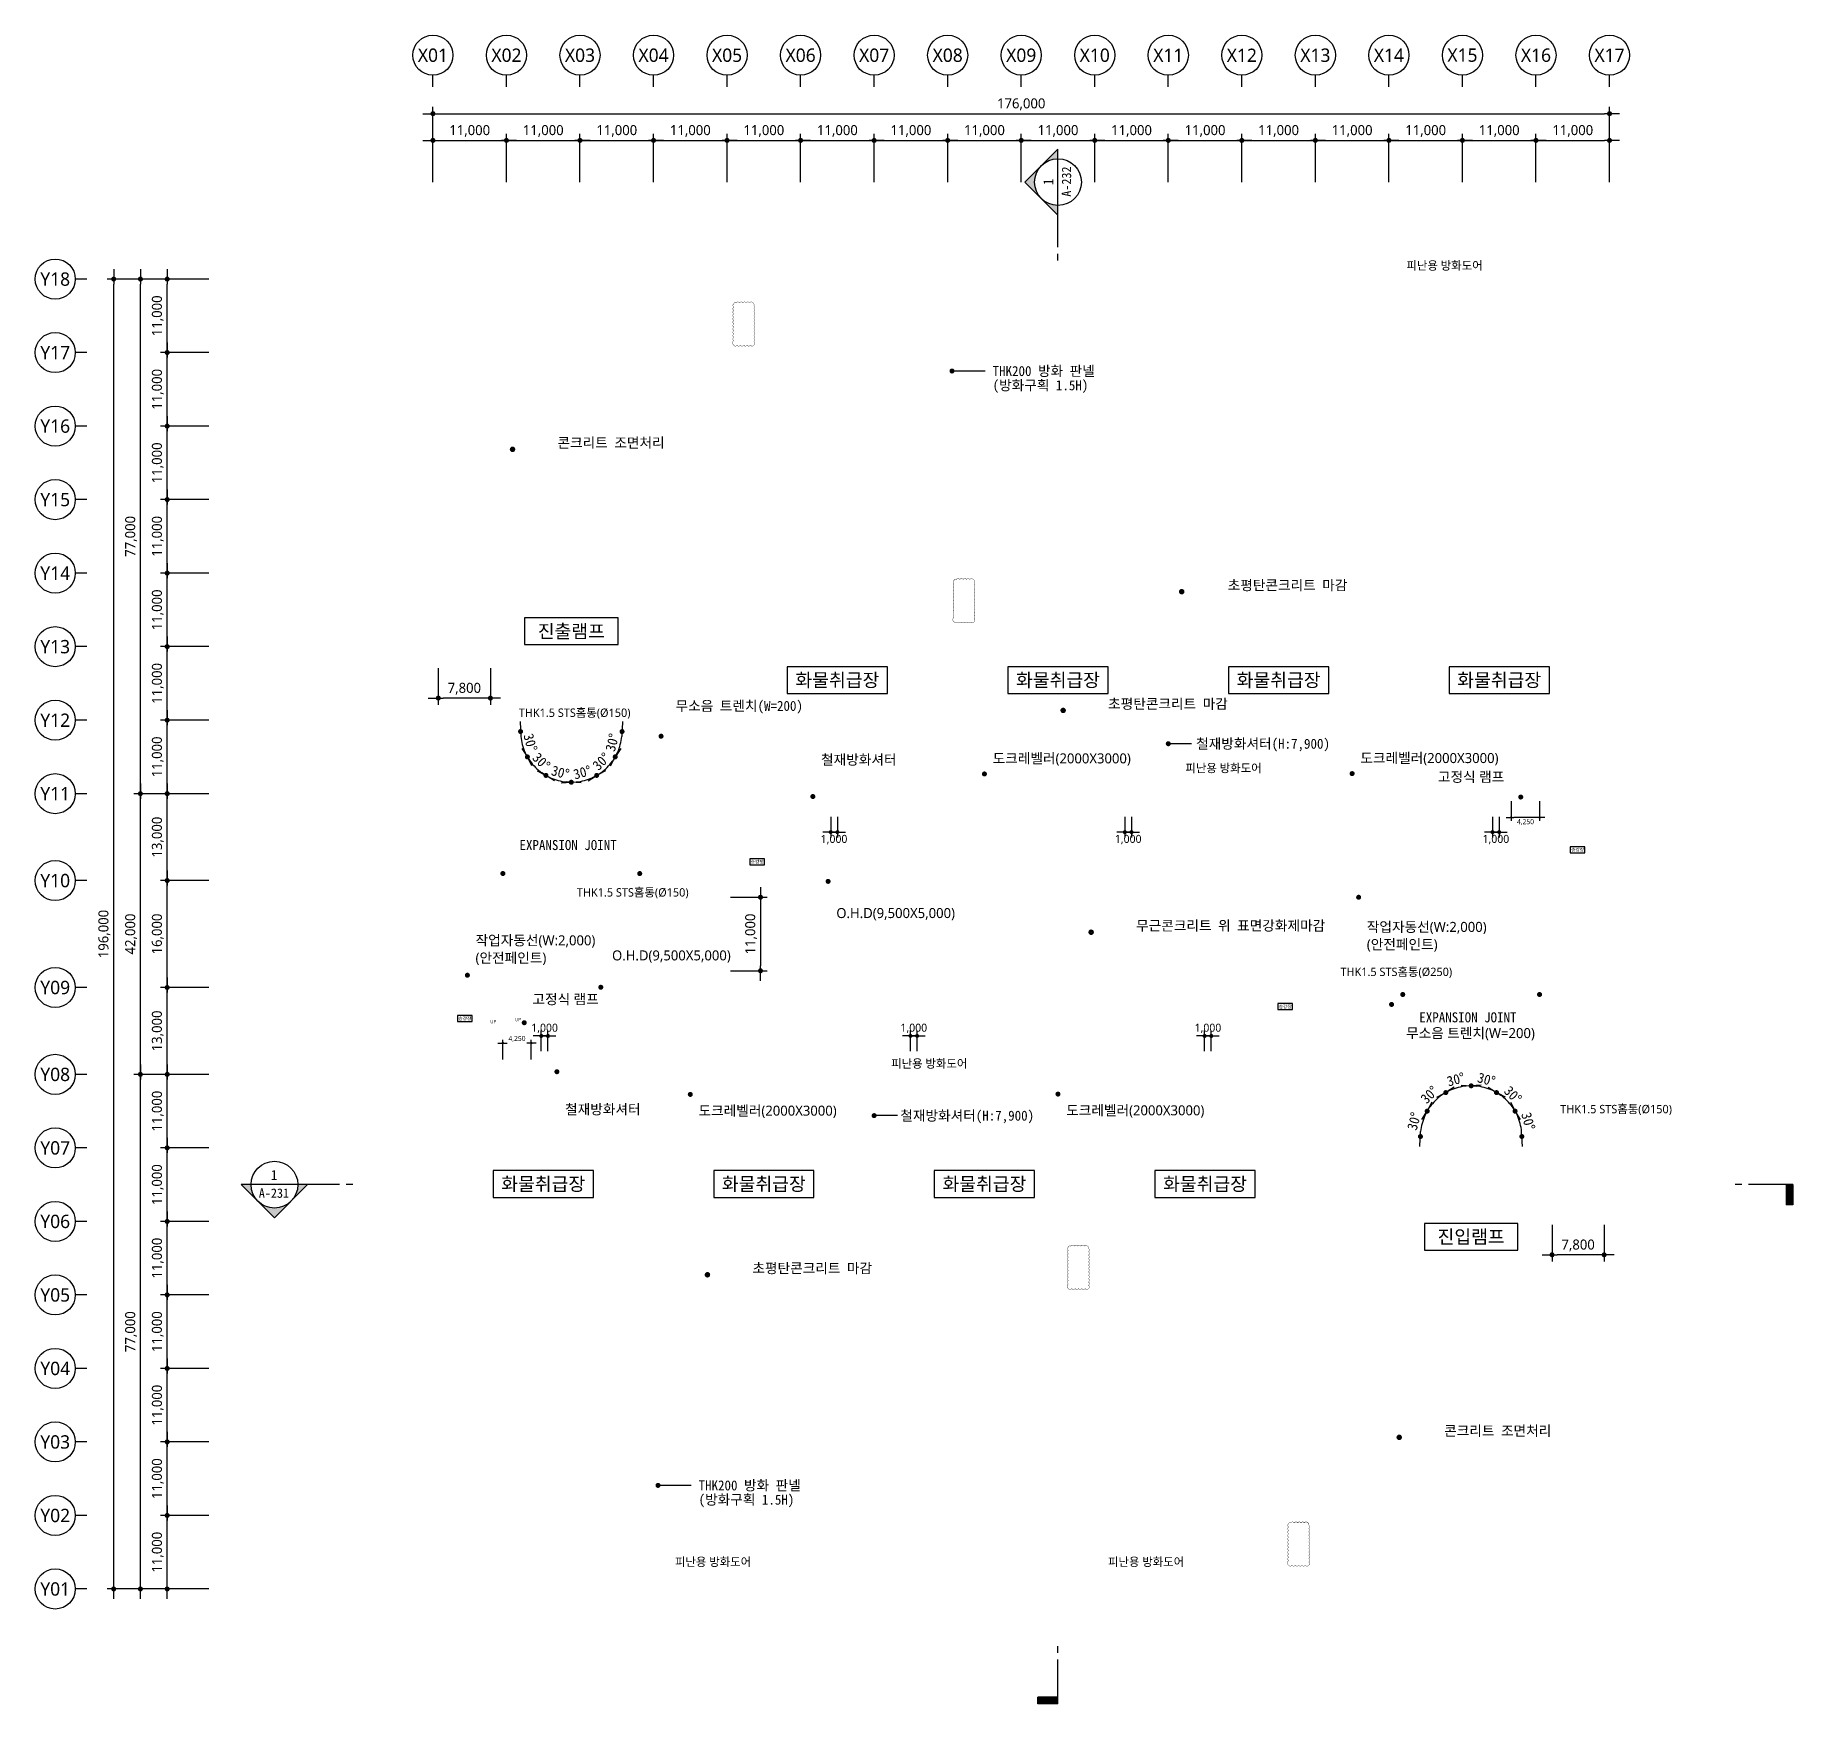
# Model space of a CAD drawing. Header units: millimetres. Extents: x 3546612 to 5615882, y 547008 to 3162891.
# Drawn here: x 3546612 to 3809534, y 2319200 to 2568891 of the extents above; entities that cross this region are included whole.
import ezdxf
from ezdxf.enums import TextEntityAlignment as Align

# ---------------------------------------------------------------- set-up
doc = ezdxf.new("R2010")
doc.units = ezdxf.units.MM
for name, color, linetype, lineweight in [('A-AXIS-BUBL', 7, 'Continuous', 25), ('A-DIMS', 7, 'Continuous', 25), ('A-MKXS-LEAD', 7, 'Continuous', 25), ('A-MKXS-MAK1', 3, 'Continuous', 25), ('A-MKXS-TEXT1', 3, 'Continuous', 25), ('A-MKXS-TEXT2', 7, 'Continuous', 25), ('A-XXXX-TXT2', 3, 'Continuous', 25), ('REV-202205', 20, 'Continuous', 25)]:
    doc.layers.add(name, color=color, linetype=linetype, lineweight=lineweight)
doc.styles.add('HY울릉도L', font='')
doc.styles.add('XR-평면도$0$맑은 고딕', font='malgun.ttf')
doc.styles.add('돋움', font='')
doc.styles.add('돋움체', font='')
doc.styles.add('맑은고딕', font='malgun.ttf')
doc.styles.get('HY울릉도L').set_extended_font_data('HYwulM')
doc.styles.get('돋움').set_extended_font_data('DotumChe')
doc.styles.get('돋움체').set_extended_font_data('DotumChe')
doc.dimstyles.new('CDIM', dxfattribs={"dimtxt": 3, "dimasz": 1.5, "dimexe": 2, "dimexo": 1, "dimgap": 1, "dimtad": 1, "dimdec": 0, "dimrnd": 0.5, "dimzin": 0, "dimdsep": 32, "dimlunit": 6, "dimtxsty": 'HY울릉도L', "dimblk1": '_CIDOT', "dimblk2": '_CIDOT', "dimsah": 1, "dimcen": 5.5, "dimclrd": 2, "dimclre": 2, "dimclrt": 7, "dimadec": 0, "dimazin": 0, "dimtfac": 1, "dimtdec": 0, "dimtix": 1, "dimtmove": 2, "dimatfit": 1, "dimldrblk": '_CIDOT', "dimfxl": 1, "dimtolj": 1, "dimtzin": 0, "dimlwd": -1, "dimarcsym": 0})

msp = doc.modelspace()

# ---------------------------------------------------------------- texts
at = {"layer": 'A-MKXS-TEXT1'}
for s, height, style, p in [('피난용 방화도어', 1250, '맑은고딕', (3751729.5, 2534407)), ('THK200 방화 판넬', 1500, '돋움체', (3689834.2, 2518635.4)), ('(방화구획 1.5H)', 1500, '돋움체', (3689834.2, 2516501.9)), ('콘크리트 조면처리', 1500, '돋움체', (3624742.5, 2507905.8)), ('초평탄콘크리트 마감', 1500, '돋움체', (3724992.6, 2486585.8)), ('무소음 트렌치(W=200)', 1500, '돋움체', (3642408.1, 2468528.8)), ('초평탄콘크리트 마감', 1500, '돋움체', (3707106.6, 2468838.9)), ('THK1.5 STS홈통(Ø150)', 1250, '맑은고딕', (3618950.3, 2467506.4)), ('철재방화셔터(H:7,900)', 1500, '돋움체', (3720272.4, 2462865.8)), ('철재방화셔터', 1500, '맑은고딕', (3664169, 2460477.6)), ('도크레벨러(2000X3000)', 1500, '맑은고딕', (3689836.8, 2460672.4)), ('도크레벨러(2000X3000)', 1500, '맑은고딕', (3744836.8, 2460722.4)), ('피난용 방화도어', 1250, '맑은고딕', (3718672.6, 2459215.2)), ('고정식 램프', 1500, '맑은고딕', (3756443.9, 2457906.7)), ('EXPANSION JOINT', 1500, '돋움체', (3619059.9, 2447706.1)), ('THK1.5 STS홈통(Ø150)', 1250, '맑은고딕', (3627645.4, 2440621)), ('O.H.D(9,500X5,000)', 1500, '맑은고딕', (3666453.4, 2437529)), ('무근콘크리트 위 표면강화제마감', 1500, '돋움체', (3711292.7, 2435650.8)), ('작업자동선(W:2,000)', 1500, '맑은고딕', (3745809.3, 2435455.4)), ('작업자동선(W:2,000)', 1500, '맑은고딕', (3612490, 2433444.1)), ('(안전페인트)', 1500, '맑은고딕', (3745809.3, 2432842.3)), ('(안전페인트)', 1500, '맑은고딕', (3612490, 2430830.9)), ('O.H.D(9,500X5,000)', 1500, '맑은고딕', (3632907.7, 2431191.8)), ('THK1.5 STS홈통(Ø250)', 1250, '맑은고딕', (3741858.8, 2428735.9)), ('고정식 램프', 1500, '맑은고딕', (3620995.6, 2424636.7)), ('EXPANSION JOINT', 1500, '돋움체', (3753659.9, 2421923.4)), ('무소음 트렌치(W=200)', 1500, '맑은고딕', (3751683.6, 2419567.7)), ('피난용 방화도어', 1250, '맑은고딕', (3674655.5, 2414993.7)), ('철재방화셔터', 1500, '맑은고딕', (3625880.9, 2408154)), ('도크레벨러(2000X3000)', 1500, '맑은고딕', (3645836.8, 2407961.3)), ('도크레벨러(2000X3000)', 1500, '맑은고딕', (3700836.8, 2408011.3)), ('THK1.5 STS홈통(Ø150)', 1250, '맑은고딕', (3774739.1, 2408196.1)), ('철재방화셔터(H:7,900)', 1500, '돋움체', (3676020.7, 2407216.2)), ('초평탄콘크리트 마감', 1500, '돋움체', (3653898.1, 2384389.6)), ('콘크리트 조면처리', 1500, '돋움체', (3757375.9, 2360066.2)), ('THK200 방화 판넬', 1500, '돋움체', (3645854.2, 2351890.7)), ('(방화구획 1.5H)', 1500, '돋움체', (3645854.2, 2349757.2)), ('피난용 방화도어', 1250, '맑은고딕', (3642315.2, 2340441.2)), ('피난용 방화도어', 1250, '맑은고딕', (3707087.1, 2340441.2))]:
    msp.add_text(s, height=height, dxfattribs=dict(at, style=style)).set_placement(p, align=Align.MIDDLE_LEFT)
at = {"layer": 'A-MKXS-TEXT1', "style": '맑은고딕'}
for p in [(3615139.2, 2421289), (3618811.2, 2421595.9)]:
    msp.add_text('UP', height=500, dxfattribs=at).set_placement(p, align=Align.MIDDLE_CENTER)

# ---------------------------------------------------------------- blocks, each defined once
blk = doc.blocks.new('글_진입램프')
at = {"layer": 'A-XXXX-TXT2', "color": 0}
blk.add_lwpolyline([(-7000, -2000), (7000, -2000), (7000, 2000), (-7000, 2000)], close=True, dxfattribs=at)
at = {"layer": 'A-XXXX-TXT2', "style": '맑은고딕'}
blk.add_text('진입램프', height=2000, dxfattribs=at).set_placement((0, 0), align=Align.MIDDLE_CENTER)
blk = doc.blocks.new('글_진출램프')
at = {"layer": 'A-XXXX-TXT2', "color": 0}
blk.add_lwpolyline([(-7000, -1997), (7000, -1997), (7000, 2003), (-7000, 2003)], close=True, dxfattribs=at)
at = {"layer": 'A-XXXX-TXT2', "style": '맑은고딕'}
blk.add_text('진출램프', height=2000, dxfattribs=at).set_placement((0, 3), align=Align.MIDDLE_CENTER)
blk = doc.blocks.new('_CIDOT')
at = {"color": 0, "linetype": 'ByBlock'}
blk.add_line((2, 0), (-1, 0), dxfattribs=at)
at = {"color": 0, "linetype": 'ByBlock', "const_width": 0.5}
blk.add_lwpolyline([(-0.25, 0, 1), (0.25, 0, 1)], format="xyb", close=True, dxfattribs=at)
blk = doc.blocks.new('*D269')
at = {"layer": 'A-DIMS', "lineweight": -2, "transparency": 16777216}
for p, q in [((3764612, 2451940), (3764612, 2448840)), ((3765612, 2451940), (3765612, 2448840))]:
    blk.add_line(p, q, dxfattribs=at)
at = {"layer": 'A-DIMS', "transparency": 16777216}
for p, q in [((3764012, 2449640), (3763412, 2449640)), ((3765612, 2449640), (3764612, 2449640)), ((3766212, 2449640), (3766812, 2449640))]:
    blk.add_line(p, q, dxfattribs=at)
at = {"layer": 'A-DIMS', "transparency": 16777216, "xscale": 600, "yscale": 600, "zscale": 600}
blk.add_blockref('_CIDOT', (3764612, 2449640), dxfattribs=at)
at = {"layer": 'A-DIMS', "transparency": 16777216, "xscale": 600, "yscale": 600, "zscale": 600, "rotation": 180}
blk.add_blockref('_CIDOT', (3765612, 2449640), dxfattribs=at)
at = {"layer": 'A-DIMS', "color": 3, "transparency": 16777216, "insert": (3765112, 2448516), "char_height": 1200, "attachment_point": 5, "style": '맑은고딕'}
blk.add_mtext('\\A1;1,000', dxfattribs=at)
blk = doc.blocks.new('*D270')
at = {"layer": 'A-DIMS', "transparency": 16777216}
for p, q in [((3720942, 2419142), (3720342, 2419142)), ((3721542, 2419142), (3722542, 2419142)), ((3723142, 2419142), (3723742, 2419142))]:
    blk.add_line(p, q, dxfattribs=at)
at = {"layer": 'A-DIMS', "lineweight": -2, "transparency": 16777216}
for p, q in [((3721542, 2416842), (3721542, 2419942)), ((3722542, 2416842), (3722542, 2419942))]:
    blk.add_line(p, q, dxfattribs=at)
at = {"layer": 'A-DIMS', "transparency": 16777216, "xscale": 600, "yscale": 600, "zscale": 600}
blk.add_blockref('_CIDOT', (3721542, 2419142), dxfattribs=at)
at = {"layer": 'A-DIMS', "transparency": 16777216, "xscale": 600, "yscale": 600, "zscale": 600, "rotation": 180}
blk.add_blockref('_CIDOT', (3722542, 2419142), dxfattribs=at)
at = {"layer": 'A-DIMS', "color": 3, "transparency": 16777216, "insert": (3722042, 2420266), "char_height": 1200, "attachment_point": 5, "style": '맑은고딕'}
blk.add_mtext('\\A1;1,000', dxfattribs=at)
blk = doc.blocks.new('*D271')
at = {"layer": 'A-DIMS', "transparency": 16777216}
for p, q in [((3621716, 2419142), (3621116, 2419142)), ((3622316, 2419142), (3623316, 2419142)), ((3623916, 2419142), (3624516, 2419142))]:
    blk.add_line(p, q, dxfattribs=at)
at = {"layer": 'A-DIMS', "lineweight": -2, "transparency": 16777216}
for p, q in [((3622316, 2416842), (3622316, 2419942)), ((3623316, 2416842), (3623316, 2419942))]:
    blk.add_line(p, q, dxfattribs=at)
at = {"layer": 'A-DIMS', "transparency": 16777216, "xscale": 600, "yscale": 600, "zscale": 600}
blk.add_blockref('_CIDOT', (3622316, 2419142), dxfattribs=at)
at = {"layer": 'A-DIMS', "transparency": 16777216, "xscale": 600, "yscale": 600, "zscale": 600, "rotation": 180}
blk.add_blockref('_CIDOT', (3623316, 2419142), dxfattribs=at)
at = {"layer": 'A-DIMS', "color": 3, "transparency": 16777216, "insert": (3622816, 2420266), "char_height": 1200, "attachment_point": 5, "style": '맑은고딕'}
blk.add_mtext('\\A1;1,000', dxfattribs=at)
blk = doc.blocks.new('*D272')
at = {"layer": 'A-DIMS', "lineweight": -2, "transparency": 16777216}
for p, q in [((3606912, 2474191), (3606912, 2468691)), ((3614712, 2474191), (3614712, 2468691))]:
    blk.add_line(p, q, dxfattribs=at)
at = {"layer": 'A-DIMS', "transparency": 16777216}
blk.add_line((3613962, 2469691), (3607662, 2469691), dxfattribs=at)
at = {"layer": 'A-DIMS', "transparency": 16777216, "xscale": 750, "yscale": 750, "zscale": 750}
for p, rotation in [((3606912, 2469691), 179.9999710073349), ((3614712, 2469691), 359.9999710073349)]:
    blk.add_blockref('_CIDOT', p, dxfattribs=dict(at, rotation=rotation))
at = {"layer": 'A-DIMS', "color": 3, "transparency": 16777216, "insert": (3610812, 2471092), "char_height": 1500, "attachment_point": 5, "rotation": 359.99997, "style": '맑은고딕'}
blk.add_mtext('\\A1;7,800', dxfattribs=at)
blk = doc.blocks.new('*D273')
at = {"layer": 'A-DIMS', "lineweight": -2, "transparency": 16777216}
for p, q in [((3773512, 2390891), (3773512, 2385391)), ((3781312, 2390891), (3781312, 2385391))]:
    blk.add_line(p, q, dxfattribs=at)
at = {"layer": 'A-DIMS', "transparency": 16777216}
blk.add_line((3780562, 2386391), (3774262, 2386391), dxfattribs=at)
at = {"layer": 'A-DIMS', "transparency": 16777216, "xscale": 750, "yscale": 750, "zscale": 750, "rotation": 180}
blk.add_blockref('_CIDOT', (3773512, 2386391), dxfattribs=at)
at = {"layer": 'A-DIMS', "transparency": 16777216, "xscale": 750, "yscale": 750, "zscale": 750}
blk.add_blockref('_CIDOT', (3781312, 2386391), dxfattribs=at)
at = {"layer": 'A-DIMS', "color": 3, "transparency": 16777216, "insert": (3777412, 2387792), "char_height": 1500, "attachment_point": 5, "style": '맑은고딕'}
blk.add_mtext('\\A1;7,800', dxfattribs=at)
blk = doc.blocks.new('*D274')
at = {"layer": 'A-DIMS', "lineweight": -2, "transparency": 16777216}
for p, q in [((3665612, 2451940), (3665612, 2448840)), ((3666612, 2451940), (3666612, 2448840))]:
    blk.add_line(p, q, dxfattribs=at)
at = {"layer": 'A-DIMS', "transparency": 16777216}
for p, q in [((3665012, 2449640), (3664412, 2449640)), ((3666612, 2449640), (3665612, 2449640)), ((3667212, 2449640), (3667812, 2449640))]:
    blk.add_line(p, q, dxfattribs=at)
at = {"layer": 'A-DIMS', "transparency": 16777216, "xscale": 600, "yscale": 600, "zscale": 600}
blk.add_blockref('_CIDOT', (3665612, 2449640), dxfattribs=at)
at = {"layer": 'A-DIMS', "transparency": 16777216, "xscale": 600, "yscale": 600, "zscale": 600, "rotation": 180}
blk.add_blockref('_CIDOT', (3666612, 2449640), dxfattribs=at)
at = {"layer": 'A-DIMS', "color": 3, "transparency": 16777216, "insert": (3666112, 2448516), "char_height": 1200, "attachment_point": 5, "style": '맑은고딕'}
blk.add_mtext('\\A1;1,000', dxfattribs=at)
blk = doc.blocks.new('*D275')
at = {"layer": 'A-DIMS', "transparency": 16777216}
for p, q in [((3676942, 2419142), (3676342, 2419142)), ((3677542, 2419142), (3678542, 2419142)), ((3679142, 2419142), (3679742, 2419142))]:
    blk.add_line(p, q, dxfattribs=at)
at = {"layer": 'A-DIMS', "lineweight": -2, "transparency": 16777216}
for p, q in [((3677542, 2416842), (3677542, 2419942)), ((3678542, 2416842), (3678542, 2419942))]:
    blk.add_line(p, q, dxfattribs=at)
at = {"layer": 'A-DIMS', "transparency": 16777216, "xscale": 600, "yscale": 600, "zscale": 600}
blk.add_blockref('_CIDOT', (3677542, 2419142), dxfattribs=at)
at = {"layer": 'A-DIMS', "transparency": 16777216, "xscale": 600, "yscale": 600, "zscale": 600, "rotation": 180}
blk.add_blockref('_CIDOT', (3678542, 2419142), dxfattribs=at)
at = {"layer": 'A-DIMS', "color": 3, "transparency": 16777216, "insert": (3678042, 2420266), "char_height": 1200, "attachment_point": 5, "style": '맑은고딕'}
blk.add_mtext('\\A1;1,000', dxfattribs=at)
blk = doc.blocks.new('*D276')
at = {"layer": 'A-DIMS', "lineweight": -2, "transparency": 16777216}
for p, q in [((3709612, 2451940), (3709612, 2448840)), ((3710612, 2451940), (3710612, 2448840))]:
    blk.add_line(p, q, dxfattribs=at)
at = {"layer": 'A-DIMS', "transparency": 16777216}
for p, q in [((3709012, 2449640), (3708412, 2449640)), ((3710612, 2449640), (3709612, 2449640)), ((3711212, 2449640), (3711812, 2449640))]:
    blk.add_line(p, q, dxfattribs=at)
at = {"layer": 'A-DIMS', "transparency": 16777216, "xscale": 600, "yscale": 600, "zscale": 600}
blk.add_blockref('_CIDOT', (3709612, 2449640), dxfattribs=at)
at = {"layer": 'A-DIMS', "transparency": 16777216, "xscale": 600, "yscale": 600, "zscale": 600, "rotation": 180}
blk.add_blockref('_CIDOT', (3710612, 2449640), dxfattribs=at)
at = {"layer": 'A-DIMS', "color": 3, "transparency": 16777216, "insert": (3710112, 2448516), "char_height": 1200, "attachment_point": 5, "style": '맑은고딕'}
blk.add_mtext('\\A1;1,000', dxfattribs=at)
blk = doc.blocks.new('*D277')
at = {"layer": 'A-DIMS', "transparency": 16777216}
blk.add_arc((3626812, 2464691), 7587, 305.666, 324.334, dxfattribs=at)
at = {"layer": 'A-DIMS', "transparency": 16777216, "xscale": 750, "yscale": 750, "zscale": 750}
for p, rotation in [((3633383, 2460898), 57.16699755167534), ((3630605, 2458120), 212.8330024483249)]:
    blk.add_blockref('_CIDOT', p, dxfattribs=dict(at, rotation=rotation))
at = {"layer": 'A-DIMS', "color": 3, "transparency": 16777216, "insert": (3631292, 2460211), "char_height": 1500, "attachment_point": 5, "rotation": 45, "style": '돋움'}
blk.add_mtext('\\A1;30°', dxfattribs=at)
blk = doc.blocks.new('*D278')
at = {"layer": 'A-DIMS', "transparency": 16777216}
blk.add_arc((3626812, 2464691), 7587, 335.666, 354.334, dxfattribs=at)
at = {"layer": 'A-DIMS', "transparency": 16777216, "xscale": 750, "yscale": 750, "zscale": 750}
for p, rotation in [((3634399, 2464691), 87.1669978841345), ((3633383, 2460898), 242.8330021158652)]:
    blk.add_blockref('_CIDOT', p, dxfattribs=dict(at, rotation=rotation))
at = {"layer": 'A-DIMS', "color": 3, "transparency": 16777216, "insert": (3632932, 2463051), "char_height": 1500, "attachment_point": 5, "rotation": 75, "style": '돋움'}
blk.add_mtext('\\A1;30°', dxfattribs=at)
blk = doc.blocks.new('*D279')
at = {"layer": 'A-DIMS', "transparency": 16777216}
blk.add_arc((3626812, 2464691), 7587, 275.666, 294.334, dxfattribs=at)
at = {"layer": 'A-DIMS', "transparency": 16777216, "xscale": 750, "yscale": 750, "zscale": 750}
for p, rotation in [((3630605, 2458120), 27.16699755167522), ((3626812, 2457104), 182.8330024483247)]:
    blk.add_blockref('_CIDOT', p, dxfattribs=dict(at, rotation=rotation))
at = {"layer": 'A-DIMS', "color": 3, "transparency": 16777216, "insert": (3628452, 2458571), "char_height": 1500, "attachment_point": 5, "rotation": 15, "style": '돋움'}
blk.add_mtext('\\A1;30°', dxfattribs=at)
blk = doc.blocks.new('*D280')
at = {"layer": 'A-DIMS', "transparency": 16777216}
blk.add_arc((3626812, 2464691), 7587, 215.666, 234.334, dxfattribs=at)
at = {"layer": 'A-DIMS', "transparency": 16777216, "xscale": 750, "yscale": 750, "zscale": 750}
for p, rotation in [((3620241, 2460898), 122.8330024483239), ((3623018, 2458120), 327.1669975516746)]:
    blk.add_blockref('_CIDOT', p, dxfattribs=dict(at, rotation=rotation))
at = {"layer": 'A-DIMS', "color": 3, "transparency": 16777216, "insert": (3622331, 2460211), "char_height": 1500, "attachment_point": 5, "rotation": 315, "style": '돋움'}
blk.add_mtext('\\A1;30°', dxfattribs=at)
blk = doc.blocks.new('*D281')
at = {"layer": 'A-DIMS', "transparency": 16777216}
blk.add_arc((3626812, 2464691), 7587, 185.666, 204.334, dxfattribs=at)
at = {"layer": 'A-DIMS', "transparency": 16777216, "xscale": 750, "yscale": 750, "zscale": 750}
for p, rotation in [((3619225, 2464691), 92.83300211586518), ((3620241, 2460898), 297.166997884136)]:
    blk.add_blockref('_CIDOT', p, dxfattribs=dict(at, rotation=rotation))
at = {"layer": 'A-DIMS', "color": 3, "transparency": 16777216, "insert": (3620691, 2463051), "char_height": 1500, "attachment_point": 5, "rotation": 285, "style": '돋움'}
blk.add_mtext('\\A1;30°', dxfattribs=at)
blk = doc.blocks.new('*D282')
at = {"layer": 'A-DIMS', "transparency": 16777216}
blk.add_arc((3626812, 2464691), 7587, 245.666, 264.334, dxfattribs=at)
at = {"layer": 'A-DIMS', "transparency": 16777216, "xscale": 750, "yscale": 750, "zscale": 750}
for p, rotation in [((3623018, 2458120), 152.8330024483249), ((3626812, 2457104), 357.1669975516753)]:
    blk.add_blockref('_CIDOT', p, dxfattribs=dict(at, rotation=rotation))
at = {"layer": 'A-DIMS', "color": 3, "transparency": 16777216, "insert": (3625172, 2458571), "char_height": 1500, "attachment_point": 5, "rotation": 345, "style": '돋움'}
blk.add_mtext('\\A1;30°', dxfattribs=at)
blk = doc.blocks.new('*D283')
at = {"layer": 'A-DIMS', "transparency": 16777216}
blk.add_arc((3761412, 2404091), 7587, 35.666, 54.334, dxfattribs=at)
at = {"layer": 'A-DIMS', "transparency": 16777216, "xscale": 750, "yscale": 750, "zscale": 750}
for p, rotation in [((3765205, 2410662), 147.1669975516751), ((3767983, 2407885), 302.8330024483249)]:
    blk.add_blockref('_CIDOT', p, dxfattribs=dict(at, rotation=rotation))
at = {"layer": 'A-DIMS', "color": 3, "transparency": 16777216, "insert": (3767661, 2410341), "char_height": 1500, "attachment_point": 5, "rotation": 315, "style": '돋움'}
blk.add_mtext('\\A1;30°', dxfattribs=at)
blk = doc.blocks.new('*D284')
at = {"layer": 'A-DIMS', "transparency": 16777216}
blk.add_arc((3761412, 2404091), 7587, 5.666, 24.334, dxfattribs=at)
at = {"layer": 'A-DIMS', "transparency": 16777216, "xscale": 750, "yscale": 750, "zscale": 750}
for p, rotation in [((3767983, 2407885), 117.1669978841365), ((3768999, 2404091), 272.8330021158634)]:
    blk.add_blockref('_CIDOT', p, dxfattribs=dict(at, rotation=rotation))
at = {"layer": 'A-DIMS', "color": 3, "transparency": 16777216, "insert": (3769949, 2406379), "char_height": 1500, "attachment_point": 5, "rotation": 285, "style": '돋움'}
blk.add_mtext('\\A1;30°', dxfattribs=at)
blk = doc.blocks.new('*D285')
at = {"layer": 'A-DIMS', "transparency": 16777216}
blk.add_arc((3761412, 2404091), 7587, 65.666, 84.334, dxfattribs=at)
at = {"layer": 'A-DIMS', "transparency": 16777216, "xscale": 750, "yscale": 750, "zscale": 750}
for p, rotation in [((3761412, 2411678), 177.1669975516736), ((3765205, 2410662), 332.8330024483268)]:
    blk.add_blockref('_CIDOT', p, dxfattribs=dict(at, rotation=rotation))
at = {"layer": 'A-DIMS', "color": 3, "transparency": 16777216, "insert": (3763699, 2412628), "char_height": 1500, "attachment_point": 5, "rotation": 345, "style": '돋움'}
blk.add_mtext('\\A1;30°', dxfattribs=at)
blk = doc.blocks.new('*D286')
at = {"layer": 'A-DIMS', "transparency": 16777216}
blk.add_arc((3761412, 2404091), 7587, 125.666, 144.334, dxfattribs=at)
at = {"layer": 'A-DIMS', "transparency": 16777216, "xscale": 750, "yscale": 750, "zscale": 750}
for p, rotation in [((3757618, 2410662), 32.8330024483247), ((3754841, 2407885), 237.1669975516751)]:
    blk.add_blockref('_CIDOT', p, dxfattribs=dict(at, rotation=rotation))
at = {"layer": 'A-DIMS', "color": 3, "transparency": 16777216, "insert": (3755162, 2410341), "char_height": 1500, "attachment_point": 5, "rotation": 45, "style": '돋움'}
blk.add_mtext('\\A1;30°', dxfattribs=at)
blk = doc.blocks.new('*D267')
at = {"layer": 'A-DIMS', "transparency": 16777216}
blk.add_arc((3761412, 2404091), 7587, 155.666, 174.334, dxfattribs=at)
at = {"layer": 'A-DIMS', "transparency": 16777216, "xscale": 750, "yscale": 750, "zscale": 750}
for p, rotation in [((3754841, 2407885), 62.83300211586607), ((3753825, 2404091), 267.1669978841337)]:
    blk.add_blockref('_CIDOT', p, dxfattribs=dict(at, rotation=rotation))
at = {"layer": 'A-DIMS', "color": 3, "transparency": 16777216, "insert": (3752875, 2406379), "char_height": 1500, "attachment_point": 5, "rotation": 75, "style": '돋움'}
blk.add_mtext('\\A1;30°', dxfattribs=at)
blk = doc.blocks.new('*D268')
at = {"layer": 'A-DIMS', "transparency": 16777216}
blk.add_arc((3761412, 2404091), 7587, 95.666, 114.334, dxfattribs=at)
at = {"layer": 'A-DIMS', "transparency": 16777216, "xscale": 750, "yscale": 750, "zscale": 750}
for p, rotation in [((3757618, 2410662), 207.166997551675), ((3761412, 2411678), 2.833002448324604)]:
    blk.add_blockref('_CIDOT', p, dxfattribs=dict(at, rotation=rotation))
at = {"layer": 'A-DIMS', "color": 3, "transparency": 16777216, "insert": (3759124, 2412628), "char_height": 1500, "attachment_point": 5, "rotation": 15, "style": '돋움'}
blk.add_mtext('\\A1;30°', dxfattribs=at)
blk = doc.blocks.new('*D265')
at = {"layer": 'A-DIMS', "lineweight": -2, "transparency": 16777216}
for p, q in [((3767412, 2454282), (3767412, 2451332)), ((3771662, 2454282), (3771662, 2451332))]:
    blk.add_line(p, q, dxfattribs=at)
at = {"layer": 'A-DIMS', "transparency": 16777216}
blk.add_line((3771287, 2451832), (3767787, 2451832), dxfattribs=at)
at = {"layer": 'A-DIMS', "transparency": 16777216, "xscale": 375, "yscale": 375, "zscale": 375, "rotation": 180}
blk.add_blockref('_CIDOT', (3767412, 2451832), dxfattribs=at)
at = {"layer": 'A-DIMS', "transparency": 16777216, "xscale": 375, "yscale": 375, "zscale": 375}
blk.add_blockref('_CIDOT', (3771662, 2451832), dxfattribs=at)
at = {"layer": 'A-DIMS', "color": 3, "transparency": 16777216, "insert": (3769537, 2451132), "char_height": 750, "attachment_point": 5, "style": '맑은고딕'}
blk.add_mtext('\\A1;4,250', dxfattribs=at)
blk = doc.blocks.new('*D266')
at = {"layer": 'A-DIMS', "lineweight": -2, "transparency": 16777216}
for p, q in [((3616562, 2415628), (3616562, 2418578)), ((3620812, 2415628), (3620812, 2418578))]:
    blk.add_line(p, q, dxfattribs=at)
at = {"layer": 'A-DIMS', "transparency": 16777216}
for p, q in [((3616937, 2418078), (3617199, 2418078)), ((3620437, 2418078), (3620174, 2418078))]:
    blk.add_line(p, q, dxfattribs=at)
at = {"layer": 'A-DIMS', "transparency": 16777216, "xscale": 375, "yscale": 375, "zscale": 375, "rotation": 180}
blk.add_blockref('_CIDOT', (3616562, 2418078), dxfattribs=at)
at = {"layer": 'A-DIMS', "transparency": 16777216, "xscale": 375, "yscale": 375, "zscale": 375}
blk.add_blockref('_CIDOT', (3620812, 2418078), dxfattribs=at)
at = {"layer": 'A-DIMS', "color": 3, "transparency": 16777216, "insert": (3618687, 2418693), "char_height": 750, "attachment_point": 5, "style": '맑은고딕'}
blk.add_mtext('\\A1;4,250', dxfattribs=at)
blk = doc.blocks.new('*D9')
at = {"layer": 'A-DIMS', "lineweight": -2, "transparency": 16777216}
for p, q in [((93193, 67121), (85943, 67121)), ((93193, 56121), (85943, 56121))]:
    blk.add_line(p, q, dxfattribs=at)
at = {"layer": 'A-DIMS', "transparency": 16777216}
blk.add_line((86943, 56871), (86943, 66371), dxfattribs=at)
at = {"layer": 'A-DIMS', "transparency": 16777216, "xscale": 750, "yscale": 750, "zscale": 750}
for p, rotation in [((86943, 67121), 90), ((86943, 56121), 270)]:
    blk.add_blockref('_CIDOT', p, dxfattribs=dict(at, rotation=rotation))
at = {"layer": 'A-DIMS', "color": 3, "transparency": 16777216, "insert": (85538, 61621), "char_height": 1500, "attachment_point": 5, "rotation": 90, "style": '맑은고딕'}
blk.add_mtext('\\A1;11,000', dxfattribs=at)
blk = doc.blocks.new('*D10')
at = {"layer": 'A-DIMS', "lineweight": -2, "transparency": 16777216}
for p, q in [((93193, 78121), (85943, 78121)), ((93193, 67121), (85943, 67121))]:
    blk.add_line(p, q, dxfattribs=at)
at = {"layer": 'A-DIMS', "transparency": 16777216}
blk.add_line((86943, 67871), (86943, 77371), dxfattribs=at)
at = {"layer": 'A-DIMS', "transparency": 16777216, "xscale": 750, "yscale": 750, "zscale": 750}
for p, rotation in [((86943, 78121), 90), ((86943, 67121), 270)]:
    blk.add_blockref('_CIDOT', p, dxfattribs=dict(at, rotation=rotation))
at = {"layer": 'A-DIMS', "color": 3, "transparency": 16777216, "insert": (85538, 72621), "char_height": 1500, "attachment_point": 5, "rotation": 90, "style": '맑은고딕'}
blk.add_mtext('\\A1;11,000', dxfattribs=at)
blk = doc.blocks.new('*D11')
at = {"layer": 'A-DIMS', "lineweight": -2, "transparency": 16777216}
for p, q in [((93193, 89121), (85943, 89121)), ((93193, 78121), (85943, 78121))]:
    blk.add_line(p, q, dxfattribs=at)
at = {"layer": 'A-DIMS', "transparency": 16777216}
blk.add_line((86943, 78871), (86943, 88371), dxfattribs=at)
at = {"layer": 'A-DIMS', "transparency": 16777216, "xscale": 750, "yscale": 750, "zscale": 750}
for p, rotation in [((86943, 89121), 90), ((86943, 78121), 270)]:
    blk.add_blockref('_CIDOT', p, dxfattribs=dict(at, rotation=rotation))
at = {"layer": 'A-DIMS', "color": 3, "transparency": 16777216, "insert": (85538, 83621), "char_height": 1500, "attachment_point": 5, "rotation": 90, "style": '맑은고딕'}
blk.add_mtext('\\A1;11,000', dxfattribs=at)
blk = doc.blocks.new('*D12')
at = {"layer": 'A-DIMS', "lineweight": -2, "transparency": 16777216}
for p, q in [((93193, 100121), (85943, 100121)), ((93193, 89121), (85943, 89121))]:
    blk.add_line(p, q, dxfattribs=at)
at = {"layer": 'A-DIMS', "transparency": 16777216}
blk.add_line((86943, 89871), (86943, 99371), dxfattribs=at)
at = {"layer": 'A-DIMS', "transparency": 16777216, "xscale": 750, "yscale": 750, "zscale": 750}
for p, rotation in [((86943, 100121), 90), ((86943, 89121), 270)]:
    blk.add_blockref('_CIDOT', p, dxfattribs=dict(at, rotation=rotation))
at = {"layer": 'A-DIMS', "color": 3, "transparency": 16777216, "insert": (85538, 94621), "char_height": 1500, "attachment_point": 5, "rotation": 90, "style": '맑은고딕'}
blk.add_mtext('\\A1;11,000', dxfattribs=at)
blk = doc.blocks.new('*D13')
at = {"layer": 'A-DIMS', "lineweight": -2, "transparency": 16777216}
for p, q in [((93193, 111121), (85943, 111121)), ((93193, 100121), (85943, 100121))]:
    blk.add_line(p, q, dxfattribs=at)
at = {"layer": 'A-DIMS', "transparency": 16777216}
blk.add_line((86943, 100871), (86943, 110371), dxfattribs=at)
at = {"layer": 'A-DIMS', "transparency": 16777216, "xscale": 750, "yscale": 750, "zscale": 750}
for p, rotation in [((86943, 111121), 90), ((86943, 100121), 270)]:
    blk.add_blockref('_CIDOT', p, dxfattribs=dict(at, rotation=rotation))
at = {"layer": 'A-DIMS', "color": 3, "transparency": 16777216, "insert": (85538, 105621), "char_height": 1500, "attachment_point": 5, "rotation": 90, "style": '맑은고딕'}
blk.add_mtext('\\A1;11,000', dxfattribs=at)
blk = doc.blocks.new('*D14')
at = {"layer": 'A-DIMS', "lineweight": -2, "transparency": 16777216}
for p, q in [((93193, 122121), (85943, 122121)), ((93193, 111121), (85943, 111121))]:
    blk.add_line(p, q, dxfattribs=at)
at = {"layer": 'A-DIMS', "transparency": 16777216}
blk.add_line((86943, 111871), (86943, 121371), dxfattribs=at)
at = {"layer": 'A-DIMS', "transparency": 16777216, "xscale": 750, "yscale": 750, "zscale": 750}
for p, rotation in [((86943, 122121), 90), ((86943, 111121), 270)]:
    blk.add_blockref('_CIDOT', p, dxfattribs=dict(at, rotation=rotation))
at = {"layer": 'A-DIMS', "color": 3, "transparency": 16777216, "insert": (85538, 116621), "char_height": 1500, "attachment_point": 5, "rotation": 90, "style": '맑은고딕'}
blk.add_mtext('\\A1;11,000', dxfattribs=at)
blk = doc.blocks.new('*D15')
at = {"layer": 'A-DIMS', "lineweight": -2, "transparency": 16777216}
for p, q in [((93193, 135121), (85943, 135121)), ((93193, 122121), (85943, 122121))]:
    blk.add_line(p, q, dxfattribs=at)
at = {"layer": 'A-DIMS', "transparency": 16777216}
blk.add_line((86943, 122871), (86943, 134371), dxfattribs=at)
at = {"layer": 'A-DIMS', "transparency": 16777216, "xscale": 750, "yscale": 750, "zscale": 750}
for p, rotation in [((86943, 135121), 90), ((86943, 122121), 270)]:
    blk.add_blockref('_CIDOT', p, dxfattribs=dict(at, rotation=rotation))
at = {"layer": 'A-DIMS', "color": 3, "transparency": 16777216, "insert": (85538, 128621), "char_height": 1500, "attachment_point": 5, "rotation": 90, "style": '맑은고딕'}
blk.add_mtext('\\A1;13,000', dxfattribs=at)
blk = doc.blocks.new('*D16')
at = {"layer": 'A-DIMS', "lineweight": -2, "transparency": 16777216}
for p, q in [((93193, 151121), (85943, 151121)), ((93193, 135121), (85943, 135121))]:
    blk.add_line(p, q, dxfattribs=at)
at = {"layer": 'A-DIMS', "transparency": 16777216}
blk.add_line((86943, 135871), (86943, 150371), dxfattribs=at)
at = {"layer": 'A-DIMS', "transparency": 16777216, "xscale": 750, "yscale": 750, "zscale": 750}
for p, rotation in [((86943, 151121), 90), ((86943, 135121), 270)]:
    blk.add_blockref('_CIDOT', p, dxfattribs=dict(at, rotation=rotation))
at = {"layer": 'A-DIMS', "color": 3, "transparency": 16777216, "insert": (85538, 143121), "char_height": 1500, "attachment_point": 5, "rotation": 90, "style": '맑은고딕'}
blk.add_mtext('\\A1;16,000', dxfattribs=at)
blk = doc.blocks.new('*D17')
at = {"layer": 'A-DIMS', "lineweight": -2, "transparency": 16777216}
for p, q in [((93193, 164121), (85943, 164121)), ((93193, 151121), (85943, 151121))]:
    blk.add_line(p, q, dxfattribs=at)
at = {"layer": 'A-DIMS', "transparency": 16777216}
blk.add_line((86943, 151871), (86943, 163371), dxfattribs=at)
at = {"layer": 'A-DIMS', "transparency": 16777216, "xscale": 750, "yscale": 750, "zscale": 750}
for p, rotation in [((86943, 164121), 90), ((86943, 151121), 270)]:
    blk.add_blockref('_CIDOT', p, dxfattribs=dict(at, rotation=rotation))
at = {"layer": 'A-DIMS', "color": 3, "transparency": 16777216, "insert": (85538, 157621), "char_height": 1500, "attachment_point": 5, "rotation": 90, "style": '맑은고딕'}
blk.add_mtext('\\A1;13,000', dxfattribs=at)
blk = doc.blocks.new('*D18')
at = {"layer": 'A-DIMS', "lineweight": -2, "transparency": 16777216}
for p, q in [((93193, 175121), (85943, 175121)), ((93193, 164121), (85943, 164121))]:
    blk.add_line(p, q, dxfattribs=at)
at = {"layer": 'A-DIMS', "transparency": 16777216}
blk.add_line((86943, 164871), (86943, 174371), dxfattribs=at)
at = {"layer": 'A-DIMS', "transparency": 16777216, "xscale": 750, "yscale": 750, "zscale": 750}
for p, rotation in [((86943, 175121), 90), ((86943, 164121), 270)]:
    blk.add_blockref('_CIDOT', p, dxfattribs=dict(at, rotation=rotation))
at = {"layer": 'A-DIMS', "color": 3, "transparency": 16777216, "insert": (85538, 169621), "char_height": 1500, "attachment_point": 5, "rotation": 90, "style": '맑은고딕'}
blk.add_mtext('\\A1;11,000', dxfattribs=at)
blk = doc.blocks.new('*D19')
at = {"layer": 'A-DIMS', "lineweight": -2, "transparency": 16777216}
for p, q in [((93193, 186121), (85943, 186121)), ((93193, 175121), (85943, 175121))]:
    blk.add_line(p, q, dxfattribs=at)
at = {"layer": 'A-DIMS', "transparency": 16777216}
blk.add_line((86943, 175871), (86943, 185371), dxfattribs=at)
at = {"layer": 'A-DIMS', "transparency": 16777216, "xscale": 750, "yscale": 750, "zscale": 750}
for p, rotation in [((86943, 186121), 90), ((86943, 175121), 270)]:
    blk.add_blockref('_CIDOT', p, dxfattribs=dict(at, rotation=rotation))
at = {"layer": 'A-DIMS', "color": 3, "transparency": 16777216, "insert": (85538, 180621), "char_height": 1500, "attachment_point": 5, "rotation": 90, "style": '맑은고딕'}
blk.add_mtext('\\A1;11,000', dxfattribs=at)
blk = doc.blocks.new('*D20')
at = {"layer": 'A-DIMS', "lineweight": -2, "transparency": 16777216}
for p, q in [((93193, 197121), (85943, 197121)), ((93193, 186121), (85943, 186121))]:
    blk.add_line(p, q, dxfattribs=at)
at = {"layer": 'A-DIMS', "transparency": 16777216}
blk.add_line((86943, 186871), (86943, 196371), dxfattribs=at)
at = {"layer": 'A-DIMS', "transparency": 16777216, "xscale": 750, "yscale": 750, "zscale": 750}
for p, rotation in [((86943, 197121), 90), ((86943, 186121), 270)]:
    blk.add_blockref('_CIDOT', p, dxfattribs=dict(at, rotation=rotation))
at = {"layer": 'A-DIMS', "color": 3, "transparency": 16777216, "insert": (85538, 191621), "char_height": 1500, "attachment_point": 5, "rotation": 90, "style": '맑은고딕'}
blk.add_mtext('\\A1;11,000', dxfattribs=at)
blk = doc.blocks.new('*D21')
at = {"layer": 'A-DIMS', "lineweight": -2, "transparency": 16777216}
for p, q in [((93193, 208121), (85943, 208121)), ((93193, 197121), (85943, 197121))]:
    blk.add_line(p, q, dxfattribs=at)
at = {"layer": 'A-DIMS', "transparency": 16777216}
blk.add_line((86943, 197871), (86943, 207371), dxfattribs=at)
at = {"layer": 'A-DIMS', "transparency": 16777216, "xscale": 750, "yscale": 750, "zscale": 750}
for p, rotation in [((86943, 208121), 90), ((86943, 197121), 270)]:
    blk.add_blockref('_CIDOT', p, dxfattribs=dict(at, rotation=rotation))
at = {"layer": 'A-DIMS', "color": 3, "transparency": 16777216, "insert": (85538, 202621), "char_height": 1500, "attachment_point": 5, "rotation": 90, "style": '맑은고딕'}
blk.add_mtext('\\A1;11,000', dxfattribs=at)
blk = doc.blocks.new('*D22')
at = {"layer": 'A-DIMS', "lineweight": -2, "transparency": 16777216}
for p, q in [((93193, 219121), (85943, 219121)), ((93193, 208121), (85943, 208121))]:
    blk.add_line(p, q, dxfattribs=at)
at = {"layer": 'A-DIMS', "transparency": 16777216}
blk.add_line((86943, 208871), (86943, 218371), dxfattribs=at)
at = {"layer": 'A-DIMS', "transparency": 16777216, "xscale": 750, "yscale": 750, "zscale": 750}
for p, rotation in [((86943, 219121), 90), ((86943, 208121), 270)]:
    blk.add_blockref('_CIDOT', p, dxfattribs=dict(at, rotation=rotation))
at = {"layer": 'A-DIMS', "color": 3, "transparency": 16777216, "insert": (85538, 213621), "char_height": 1500, "attachment_point": 5, "rotation": 90, "style": '맑은고딕'}
blk.add_mtext('\\A1;11,000', dxfattribs=at)
blk = doc.blocks.new('*D23')
at = {"layer": 'A-DIMS', "lineweight": -2, "transparency": 16777216}
for p, q in [((93193, 230121), (85943, 230121)), ((93193, 219121), (85943, 219121))]:
    blk.add_line(p, q, dxfattribs=at)
at = {"layer": 'A-DIMS', "transparency": 16777216}
blk.add_line((86943, 219871), (86943, 229371), dxfattribs=at)
at = {"layer": 'A-DIMS', "transparency": 16777216, "xscale": 750, "yscale": 750, "zscale": 750}
for p, rotation in [((86943, 230121), 90), ((86943, 219121), 270)]:
    blk.add_blockref('_CIDOT', p, dxfattribs=dict(at, rotation=rotation))
at = {"layer": 'A-DIMS', "color": 3, "transparency": 16777216, "insert": (85538, 224621), "char_height": 1500, "attachment_point": 5, "rotation": 90, "style": '맑은고딕'}
blk.add_mtext('\\A1;11,000', dxfattribs=at)
blk = doc.blocks.new('*D24')
at = {"layer": 'A-DIMS', "lineweight": -2, "transparency": 16777216}
for p, q in [((93193, 241121), (85943, 241121)), ((93193, 230121), (85943, 230121))]:
    blk.add_line(p, q, dxfattribs=at)
at = {"layer": 'A-DIMS', "transparency": 16777216}
blk.add_line((86943, 230871), (86943, 240371), dxfattribs=at)
at = {"layer": 'A-DIMS', "transparency": 16777216, "xscale": 750, "yscale": 750, "zscale": 750}
for p, rotation in [((86943, 241121), 90), ((86943, 230121), 270)]:
    blk.add_blockref('_CIDOT', p, dxfattribs=dict(at, rotation=rotation))
at = {"layer": 'A-DIMS', "color": 3, "transparency": 16777216, "insert": (85538, 235621), "char_height": 1500, "attachment_point": 5, "rotation": 90, "style": '맑은고딕'}
blk.add_mtext('\\A1;11,000', dxfattribs=at)
blk = doc.blocks.new('*D25')
at = {"layer": 'A-DIMS', "lineweight": -2, "transparency": 16777216}
for p, q in [((93193, 122121), (81943, 122121)), ((93193, 45121), (81943, 45121))]:
    blk.add_line(p, q, dxfattribs=at)
at = {"layer": 'A-DIMS', "transparency": 16777216}
blk.add_line((82943, 45871), (82943, 121371), dxfattribs=at)
at = {"layer": 'A-DIMS', "transparency": 16777216, "xscale": 750, "yscale": 750, "zscale": 750}
for p, rotation in [((82943, 122121), 90), ((82943, 45121), 270)]:
    blk.add_blockref('_CIDOT', p, dxfattribs=dict(at, rotation=rotation))
at = {"layer": 'A-DIMS', "color": 3, "transparency": 16777216, "insert": (81542, 83621), "char_height": 1500, "attachment_point": 5, "rotation": 90, "style": '맑은고딕'}
blk.add_mtext('\\A1;77,000', dxfattribs=at)
blk = doc.blocks.new('*D26')
at = {"layer": 'A-DIMS', "lineweight": -2, "transparency": 16777216}
for p, q in [((93193, 241121), (77943, 241121)), ((93193, 45121), (77943, 45121))]:
    blk.add_line(p, q, dxfattribs=at)
at = {"layer": 'A-DIMS', "transparency": 16777216}
blk.add_line((78943, 45871), (78943, 240371), dxfattribs=at)
at = {"layer": 'A-DIMS', "transparency": 16777216, "xscale": 750, "yscale": 750, "zscale": 750}
for p, rotation in [((78943, 241121), 90), ((78943, 45121), 270)]:
    blk.add_blockref('_CIDOT', p, dxfattribs=dict(at, rotation=rotation))
at = {"layer": 'A-DIMS', "color": 3, "transparency": 16777216, "insert": (77538, 143121), "char_height": 1500, "attachment_point": 5, "rotation": 90, "style": '맑은고딕'}
blk.add_mtext('\\A1;196,000', dxfattribs=at)
blk = doc.blocks.new('*D27')
at = {"layer": 'A-DIMS', "lineweight": -2, "transparency": 16777216}
for p, q in [((93193, 56121), (85943, 56121)), ((93193, 45121), (85943, 45121))]:
    blk.add_line(p, q, dxfattribs=at)
at = {"layer": 'A-DIMS', "transparency": 16777216}
blk.add_line((86943, 45871), (86943, 55371), dxfattribs=at)
at = {"layer": 'A-DIMS', "transparency": 16777216, "xscale": 750, "yscale": 750, "zscale": 750}
for p, rotation in [((86943, 56121), 90), ((86943, 45121), 270)]:
    blk.add_blockref('_CIDOT', p, dxfattribs=dict(at, rotation=rotation))
at = {"layer": 'A-DIMS', "color": 3, "transparency": 16777216, "insert": (85538, 50621), "char_height": 1500, "attachment_point": 5, "rotation": 90, "style": '맑은고딕'}
blk.add_mtext('\\A1;11,000', dxfattribs=at)
blk = doc.blocks.new('*D28')
at = {"layer": 'A-DIMS', "lineweight": -2, "transparency": 16777216}
for p, q in [((93193, 164121), (81943, 164121)), ((93193, 122121), (81943, 122121))]:
    blk.add_line(p, q, dxfattribs=at)
at = {"layer": 'A-DIMS', "transparency": 16777216}
blk.add_line((82943, 122871), (82943, 163371), dxfattribs=at)
at = {"layer": 'A-DIMS', "transparency": 16777216, "xscale": 750, "yscale": 750, "zscale": 750}
for p, rotation in [((82943, 164121), 90), ((82943, 122121), 270)]:
    blk.add_blockref('_CIDOT', p, dxfattribs=dict(at, rotation=rotation))
at = {"layer": 'A-DIMS', "color": 3, "transparency": 16777216, "insert": (81542, 143121), "char_height": 1500, "attachment_point": 5, "rotation": 90, "style": '맑은고딕'}
blk.add_mtext('\\A1;42,000', dxfattribs=at)
blk = doc.blocks.new('*D29')
at = {"layer": 'A-DIMS', "lineweight": -2, "transparency": 16777216}
for p, q in [((93193, 241121), (81943, 241121)), ((93193, 164121), (81943, 164121))]:
    blk.add_line(p, q, dxfattribs=at)
at = {"layer": 'A-DIMS', "transparency": 16777216}
blk.add_line((82943, 164871), (82943, 240371), dxfattribs=at)
at = {"layer": 'A-DIMS', "transparency": 16777216, "xscale": 750, "yscale": 750, "zscale": 750}
for p, rotation in [((82943, 241121), 90), ((82943, 164121), 270)]:
    blk.add_blockref('_CIDOT', p, dxfattribs=dict(at, rotation=rotation))
at = {"layer": 'A-DIMS', "color": 3, "transparency": 16777216, "insert": (81542, 202621), "char_height": 1500, "attachment_point": 5, "rotation": 90, "style": '맑은고딕'}
blk.add_mtext('\\A1;77,000', dxfattribs=at)
blk = doc.blocks.new('*D30')
at = {"layer": 'A-DIMS', "lineweight": -2, "transparency": 16777216}
for p, q in [((148693, 255621), (148693, 262871)), ((159693, 255621), (159693, 262871))]:
    blk.add_line(p, q, dxfattribs=at)
at = {"layer": 'A-DIMS', "transparency": 16777216}
blk.add_line((149443, 261871), (158943, 261871), dxfattribs=at)
at = {"layer": 'A-DIMS', "transparency": 16777216, "xscale": 750, "yscale": 750, "zscale": 750, "rotation": 180}
blk.add_blockref('_CIDOT', (148693, 261871), dxfattribs=at)
at = {"layer": 'A-DIMS', "transparency": 16777216, "xscale": 750, "yscale": 750, "zscale": 750}
blk.add_blockref('_CIDOT', (159693, 261871), dxfattribs=at)
at = {"layer": 'A-DIMS', "color": 3, "transparency": 16777216, "insert": (154193, 263275), "char_height": 1500, "attachment_point": 5, "style": '맑은고딕'}
blk.add_mtext('\\A1;11,000', dxfattribs=at)
blk = doc.blocks.new('*D31')
at = {"layer": 'A-DIMS', "lineweight": -2, "transparency": 16777216}
for p, q in [((159693, 255621), (159693, 262871)), ((170693, 255621), (170693, 262871))]:
    blk.add_line(p, q, dxfattribs=at)
at = {"layer": 'A-DIMS', "transparency": 16777216}
blk.add_line((160443, 261871), (169943, 261871), dxfattribs=at)
at = {"layer": 'A-DIMS', "transparency": 16777216, "xscale": 750, "yscale": 750, "zscale": 750, "rotation": 180}
blk.add_blockref('_CIDOT', (159693, 261871), dxfattribs=at)
at = {"layer": 'A-DIMS', "transparency": 16777216, "xscale": 750, "yscale": 750, "zscale": 750}
blk.add_blockref('_CIDOT', (170693, 261871), dxfattribs=at)
at = {"layer": 'A-DIMS', "color": 3, "transparency": 16777216, "insert": (165193, 263275), "char_height": 1500, "attachment_point": 5, "style": '맑은고딕'}
blk.add_mtext('\\A1;11,000', dxfattribs=at)
blk = doc.blocks.new('*D32')
at = {"layer": 'A-DIMS', "lineweight": -2, "transparency": 16777216}
for p, q in [((170693, 255621), (170693, 262871)), ((181693, 255621), (181693, 262871))]:
    blk.add_line(p, q, dxfattribs=at)
at = {"layer": 'A-DIMS', "transparency": 16777216}
blk.add_line((171443, 261871), (180943, 261871), dxfattribs=at)
at = {"layer": 'A-DIMS', "transparency": 16777216, "xscale": 750, "yscale": 750, "zscale": 750, "rotation": 180}
blk.add_blockref('_CIDOT', (170693, 261871), dxfattribs=at)
at = {"layer": 'A-DIMS', "transparency": 16777216, "xscale": 750, "yscale": 750, "zscale": 750}
blk.add_blockref('_CIDOT', (181693, 261871), dxfattribs=at)
at = {"layer": 'A-DIMS', "color": 3, "transparency": 16777216, "insert": (176193, 263275), "char_height": 1500, "attachment_point": 5, "style": '맑은고딕'}
blk.add_mtext('\\A1;11,000', dxfattribs=at)
blk = doc.blocks.new('*D33')
at = {"layer": 'A-DIMS', "lineweight": -2, "transparency": 16777216}
for p, q in [((181693, 255621), (181693, 262871)), ((192693, 255621), (192693, 262871))]:
    blk.add_line(p, q, dxfattribs=at)
at = {"layer": 'A-DIMS', "transparency": 16777216}
blk.add_line((182443, 261871), (191943, 261871), dxfattribs=at)
at = {"layer": 'A-DIMS', "transparency": 16777216, "xscale": 750, "yscale": 750, "zscale": 750, "rotation": 180}
blk.add_blockref('_CIDOT', (181693, 261871), dxfattribs=at)
at = {"layer": 'A-DIMS', "transparency": 16777216, "xscale": 750, "yscale": 750, "zscale": 750}
blk.add_blockref('_CIDOT', (192693, 261871), dxfattribs=at)
at = {"layer": 'A-DIMS', "color": 3, "transparency": 16777216, "insert": (187193, 263275), "char_height": 1500, "attachment_point": 5, "style": '맑은고딕'}
blk.add_mtext('\\A1;11,000', dxfattribs=at)
blk = doc.blocks.new('*D34')
at = {"layer": 'A-DIMS', "lineweight": -2, "transparency": 16777216}
for p, q in [((192693, 255621), (192693, 262871)), ((203693, 255621), (203693, 262871))]:
    blk.add_line(p, q, dxfattribs=at)
at = {"layer": 'A-DIMS', "transparency": 16777216}
blk.add_line((193443, 261871), (202943, 261871), dxfattribs=at)
at = {"layer": 'A-DIMS', "transparency": 16777216, "xscale": 750, "yscale": 750, "zscale": 750, "rotation": 180}
blk.add_blockref('_CIDOT', (192693, 261871), dxfattribs=at)
at = {"layer": 'A-DIMS', "transparency": 16777216, "xscale": 750, "yscale": 750, "zscale": 750}
blk.add_blockref('_CIDOT', (203693, 261871), dxfattribs=at)
at = {"layer": 'A-DIMS', "color": 3, "transparency": 16777216, "insert": (198193, 263275), "char_height": 1500, "attachment_point": 5, "style": '맑은고딕'}
blk.add_mtext('\\A1;11,000', dxfattribs=at)
blk = doc.blocks.new('*D35')
at = {"layer": 'A-DIMS', "lineweight": -2, "transparency": 16777216}
for p, q in [((203693, 255621), (203693, 262871)), ((214693, 255621), (214693, 262871))]:
    blk.add_line(p, q, dxfattribs=at)
at = {"layer": 'A-DIMS', "transparency": 16777216}
blk.add_line((204443, 261871), (213943, 261871), dxfattribs=at)
at = {"layer": 'A-DIMS', "transparency": 16777216, "xscale": 750, "yscale": 750, "zscale": 750, "rotation": 180}
blk.add_blockref('_CIDOT', (203693, 261871), dxfattribs=at)
at = {"layer": 'A-DIMS', "transparency": 16777216, "xscale": 750, "yscale": 750, "zscale": 750}
blk.add_blockref('_CIDOT', (214693, 261871), dxfattribs=at)
at = {"layer": 'A-DIMS', "color": 3, "transparency": 16777216, "insert": (209193, 263275), "char_height": 1500, "attachment_point": 5, "style": '맑은고딕'}
blk.add_mtext('\\A1;11,000', dxfattribs=at)
blk = doc.blocks.new('*D36')
at = {"layer": 'A-DIMS', "lineweight": -2, "transparency": 16777216}
for p, q in [((214693, 255621), (214693, 262871)), ((225693, 255621), (225693, 262871))]:
    blk.add_line(p, q, dxfattribs=at)
at = {"layer": 'A-DIMS', "transparency": 16777216}
blk.add_line((215443, 261871), (224943, 261871), dxfattribs=at)
at = {"layer": 'A-DIMS', "transparency": 16777216, "xscale": 750, "yscale": 750, "zscale": 750, "rotation": 180}
blk.add_blockref('_CIDOT', (214693, 261871), dxfattribs=at)
at = {"layer": 'A-DIMS', "transparency": 16777216, "xscale": 750, "yscale": 750, "zscale": 750}
blk.add_blockref('_CIDOT', (225693, 261871), dxfattribs=at)
at = {"layer": 'A-DIMS', "color": 3, "transparency": 16777216, "insert": (220193, 263275), "char_height": 1500, "attachment_point": 5, "style": '맑은고딕'}
blk.add_mtext('\\A1;11,000', dxfattribs=at)
blk = doc.blocks.new('*D37')
at = {"layer": 'A-DIMS', "lineweight": -2, "transparency": 16777216}
for p, q in [((225693, 255621), (225693, 262871)), ((236693, 255621), (236693, 262871))]:
    blk.add_line(p, q, dxfattribs=at)
at = {"layer": 'A-DIMS', "transparency": 16777216}
blk.add_line((226443, 261871), (235943, 261871), dxfattribs=at)
at = {"layer": 'A-DIMS', "transparency": 16777216, "xscale": 750, "yscale": 750, "zscale": 750, "rotation": 180}
blk.add_blockref('_CIDOT', (225693, 261871), dxfattribs=at)
at = {"layer": 'A-DIMS', "transparency": 16777216, "xscale": 750, "yscale": 750, "zscale": 750}
blk.add_blockref('_CIDOT', (236693, 261871), dxfattribs=at)
at = {"layer": 'A-DIMS', "color": 3, "transparency": 16777216, "insert": (231193, 263275), "char_height": 1500, "attachment_point": 5, "style": '맑은고딕'}
blk.add_mtext('\\A1;11,000', dxfattribs=at)
blk = doc.blocks.new('*D38')
at = {"layer": 'A-DIMS', "lineweight": -2, "transparency": 16777216}
for p, q in [((236693, 255621), (236693, 262871)), ((247693, 255621), (247693, 262871))]:
    blk.add_line(p, q, dxfattribs=at)
at = {"layer": 'A-DIMS', "transparency": 16777216}
blk.add_line((237443, 261871), (246943, 261871), dxfattribs=at)
at = {"layer": 'A-DIMS', "transparency": 16777216, "xscale": 750, "yscale": 750, "zscale": 750, "rotation": 180}
blk.add_blockref('_CIDOT', (236693, 261871), dxfattribs=at)
at = {"layer": 'A-DIMS', "transparency": 16777216, "xscale": 750, "yscale": 750, "zscale": 750}
blk.add_blockref('_CIDOT', (247693, 261871), dxfattribs=at)
at = {"layer": 'A-DIMS', "color": 3, "transparency": 16777216, "insert": (242193, 263275), "char_height": 1500, "attachment_point": 5, "style": '맑은고딕'}
blk.add_mtext('\\A1;11,000', dxfattribs=at)
blk = doc.blocks.new('*D39')
at = {"layer": 'A-DIMS', "lineweight": -2, "transparency": 16777216}
for p, q in [((247693, 255621), (247693, 262871)), ((258693, 255621), (258693, 262871))]:
    blk.add_line(p, q, dxfattribs=at)
at = {"layer": 'A-DIMS', "transparency": 16777216}
blk.add_line((248443, 261871), (257943, 261871), dxfattribs=at)
at = {"layer": 'A-DIMS', "transparency": 16777216, "xscale": 750, "yscale": 750, "zscale": 750, "rotation": 180}
blk.add_blockref('_CIDOT', (247693, 261871), dxfattribs=at)
at = {"layer": 'A-DIMS', "transparency": 16777216, "xscale": 750, "yscale": 750, "zscale": 750}
blk.add_blockref('_CIDOT', (258693, 261871), dxfattribs=at)
at = {"layer": 'A-DIMS', "color": 3, "transparency": 16777216, "insert": (253193, 263275), "char_height": 1500, "attachment_point": 5, "style": '맑은고딕'}
blk.add_mtext('\\A1;11,000', dxfattribs=at)
blk = doc.blocks.new('*D40')
at = {"layer": 'A-DIMS', "lineweight": -2, "transparency": 16777216}
for p, q in [((258693, 255621), (258693, 262871)), ((269693, 255621), (269693, 262871))]:
    blk.add_line(p, q, dxfattribs=at)
at = {"layer": 'A-DIMS', "transparency": 16777216}
blk.add_line((259443, 261871), (268943, 261871), dxfattribs=at)
at = {"layer": 'A-DIMS', "transparency": 16777216, "xscale": 750, "yscale": 750, "zscale": 750, "rotation": 180}
blk.add_blockref('_CIDOT', (258693, 261871), dxfattribs=at)
at = {"layer": 'A-DIMS', "transparency": 16777216, "xscale": 750, "yscale": 750, "zscale": 750}
blk.add_blockref('_CIDOT', (269693, 261871), dxfattribs=at)
at = {"layer": 'A-DIMS', "color": 3, "transparency": 16777216, "insert": (264193, 263275), "char_height": 1500, "attachment_point": 5, "style": '맑은고딕'}
blk.add_mtext('\\A1;11,000', dxfattribs=at)
blk = doc.blocks.new('*D41')
at = {"layer": 'A-DIMS', "lineweight": -2, "transparency": 16777216}
for p, q in [((269693, 255621), (269693, 262871)), ((280693, 255621), (280693, 262871))]:
    blk.add_line(p, q, dxfattribs=at)
at = {"layer": 'A-DIMS', "transparency": 16777216}
blk.add_line((270443, 261871), (279943, 261871), dxfattribs=at)
at = {"layer": 'A-DIMS', "transparency": 16777216, "xscale": 750, "yscale": 750, "zscale": 750, "rotation": 180}
blk.add_blockref('_CIDOT', (269693, 261871), dxfattribs=at)
at = {"layer": 'A-DIMS', "transparency": 16777216, "xscale": 750, "yscale": 750, "zscale": 750}
blk.add_blockref('_CIDOT', (280693, 261871), dxfattribs=at)
at = {"layer": 'A-DIMS', "color": 3, "transparency": 16777216, "insert": (275193, 263275), "char_height": 1500, "attachment_point": 5, "style": '맑은고딕'}
blk.add_mtext('\\A1;11,000', dxfattribs=at)
blk = doc.blocks.new('*D42')
at = {"layer": 'A-DIMS', "lineweight": -2, "transparency": 16777216}
for p, q in [((280693, 255621), (280693, 262871)), ((291693, 255621), (291693, 262871))]:
    blk.add_line(p, q, dxfattribs=at)
at = {"layer": 'A-DIMS', "transparency": 16777216}
blk.add_line((281443, 261871), (290943, 261871), dxfattribs=at)
at = {"layer": 'A-DIMS', "transparency": 16777216, "xscale": 750, "yscale": 750, "zscale": 750, "rotation": 180}
blk.add_blockref('_CIDOT', (280693, 261871), dxfattribs=at)
at = {"layer": 'A-DIMS', "transparency": 16777216, "xscale": 750, "yscale": 750, "zscale": 750}
blk.add_blockref('_CIDOT', (291693, 261871), dxfattribs=at)
at = {"layer": 'A-DIMS', "color": 3, "transparency": 16777216, "insert": (286193, 263275), "char_height": 1500, "attachment_point": 5, "style": '맑은고딕'}
blk.add_mtext('\\A1;11,000', dxfattribs=at)
blk = doc.blocks.new('*D43')
at = {"layer": 'A-DIMS', "lineweight": -2, "transparency": 16777216}
for p, q in [((126693, 255621), (126693, 266871)), ((302693, 255621), (302693, 266871))]:
    blk.add_line(p, q, dxfattribs=at)
at = {"layer": 'A-DIMS', "transparency": 16777216}
blk.add_line((127443, 265871), (301943, 265871), dxfattribs=at)
at = {"layer": 'A-DIMS', "transparency": 16777216, "xscale": 750, "yscale": 750, "zscale": 750, "rotation": 180}
blk.add_blockref('_CIDOT', (126693, 265871), dxfattribs=at)
at = {"layer": 'A-DIMS', "transparency": 16777216, "xscale": 750, "yscale": 750, "zscale": 750}
blk.add_blockref('_CIDOT', (302693, 265871), dxfattribs=at)
at = {"layer": 'A-DIMS', "color": 3, "transparency": 16777216, "insert": (214693, 267275), "char_height": 1500, "attachment_point": 5, "style": '맑은고딕'}
blk.add_mtext('\\A1;176,000', dxfattribs=at)
blk = doc.blocks.new('*D44')
at = {"layer": 'A-DIMS', "lineweight": -2, "transparency": 16777216}
for p, q in [((291693, 255621), (291693, 262871)), ((302693, 255621), (302693, 262871))]:
    blk.add_line(p, q, dxfattribs=at)
at = {"layer": 'A-DIMS', "transparency": 16777216}
blk.add_line((292443, 261871), (301943, 261871), dxfattribs=at)
at = {"layer": 'A-DIMS', "transparency": 16777216, "xscale": 750, "yscale": 750, "zscale": 750, "rotation": 180}
blk.add_blockref('_CIDOT', (291693, 261871), dxfattribs=at)
at = {"layer": 'A-DIMS', "transparency": 16777216, "xscale": 750, "yscale": 750, "zscale": 750}
blk.add_blockref('_CIDOT', (302693, 261871), dxfattribs=at)
at = {"layer": 'A-DIMS', "color": 3, "transparency": 16777216, "insert": (297193, 263275), "char_height": 1500, "attachment_point": 5, "style": '맑은고딕'}
blk.add_mtext('\\A1;11,000', dxfattribs=at)
blk = doc.blocks.new('*D45')
at = {"layer": 'A-DIMS', "lineweight": -2, "transparency": 16777216}
for p, q in [((126693, 255621), (126693, 262871)), ((137693, 255621), (137693, 262871))]:
    blk.add_line(p, q, dxfattribs=at)
at = {"layer": 'A-DIMS', "transparency": 16777216}
blk.add_line((127443, 261871), (136943, 261871), dxfattribs=at)
at = {"layer": 'A-DIMS', "transparency": 16777216, "xscale": 750, "yscale": 750, "zscale": 750, "rotation": 180}
blk.add_blockref('_CIDOT', (126693, 261871), dxfattribs=at)
at = {"layer": 'A-DIMS', "transparency": 16777216, "xscale": 750, "yscale": 750, "zscale": 750}
blk.add_blockref('_CIDOT', (137693, 261871), dxfattribs=at)
at = {"layer": 'A-DIMS', "color": 3, "transparency": 16777216, "insert": (132193, 263275), "char_height": 1500, "attachment_point": 5, "style": '맑은고딕'}
blk.add_mtext('\\A1;11,000', dxfattribs=at)
blk = doc.blocks.new('*D46')
at = {"layer": 'A-DIMS', "lineweight": -2, "transparency": 16777216}
for p, q in [((137693, 255621), (137693, 262871)), ((148693, 255621), (148693, 262871))]:
    blk.add_line(p, q, dxfattribs=at)
at = {"layer": 'A-DIMS', "transparency": 16777216}
blk.add_line((138443, 261871), (147943, 261871), dxfattribs=at)
at = {"layer": 'A-DIMS', "transparency": 16777216, "xscale": 750, "yscale": 750, "zscale": 750, "rotation": 180}
blk.add_blockref('_CIDOT', (137693, 261871), dxfattribs=at)
at = {"layer": 'A-DIMS', "transparency": 16777216, "xscale": 750, "yscale": 750, "zscale": 750}
blk.add_blockref('_CIDOT', (148693, 261871), dxfattribs=at)
at = {"layer": 'A-DIMS', "color": 3, "transparency": 16777216, "insert": (143193, 263275), "char_height": 1500, "attachment_point": 5, "style": '맑은고딕'}
blk.add_mtext('\\A1;11,000', dxfattribs=at)
blk = doc.blocks.new('A$C46A32BF9')
at = {"layer": 'A-MKXS-MAK1'}
h = blk.add_hatch(color=256, dxfattribs=at)
h.paths.add_polyline_path([(215243, 255634), (217718, 253159, -0.4142136), (217718, 258109)])
h.paths.add_polyline_path([(217718, 253159), (220193, 250684), (220193, 252134, -0.1989124)])
h.paths.add_polyline_path([(217718, 258109, -0.1989124), (220193, 259134), (220193, 260583)])
h = blk.add_hatch(color=256, dxfattribs=at)
h.paths.add_polyline_path([(102983, 100671), (105457, 103146, -0.4142136), (100508, 103146)])
h.paths.add_polyline_path([(105457, 103146), (107932, 105621), (106483, 105621, -0.1989124)])
h.paths.add_polyline_path([(100508, 103146, -0.1989124), (99483, 105621), (98033, 105621)])
for points in [[(329116, 102621), (330116, 102621), (330116, 105621), (329116, 105621)], [(217193, 28930), (217193, 27930), (220193, 27930), (220193, 28930)]]:
    blk.add_hatch(color=256, dxfattribs=at).paths.add_polyline_path(points)
for p, q in [((220193, 260583), (215243, 255634)), ((220193, 245906), (220193, 260583)), ((220193, 250684), (215243, 255634)), ((220193, 243906), (220193, 244906)), ((98033, 105621), (102983, 100671)), ((112710, 105621), (98033, 105621)), ((107932, 105621), (102983, 100671)), ((114710, 105621), (113710, 105621)), ((322486, 105621), (321486, 105621)), ((330116, 105621), (323486, 105621)), ((329116, 105621), (329116, 102621)), ((330116, 105621), (330116, 102621)), ((330116, 102621), (329116, 102621)), ((220193, 35559), (220193, 36559)), ((220193, 27930), (220193, 34559)), ((217193, 27930), (217193, 28930)), ((220193, 28930), (217193, 28930)), ((220193, 27930), (217193, 27930))]:
    blk.add_line(p, q, dxfattribs=at)
for centre in [(220193, 255634), (102983, 105621)]:
    blk.add_circle(centre, 3500, dxfattribs=at)
at = {"layer": 'A-MKXS-TEXT2', "style": '돋움체'}
for s, height, p in [('A-232', 1400, (221470, 255705)), ('1', 1500, (218750, 255676))]:
    blk.add_text(s, height=height, rotation=90, dxfattribs=at).set_placement(p, align=Align.MIDDLE)
for s, height, p in [('1', 1500, (102941, 107063)), ('A-231', 1400, (102912, 104343))]:
    blk.add_text(s, height=height, dxfattribs=at).set_placement(p, align=Align.MIDDLE)
blk = doc.blocks.new('*D264')
at = {"layer": 'A-DIMS', "lineweight": -2, "transparency": 16777216}
for p, q in [((3650612, 2439891), (3656112, 2439891)), ((3650612, 2428891), (3656112, 2428891))]:
    blk.add_line(p, q, dxfattribs=at)
at = {"layer": 'A-DIMS', "transparency": 16777216}
blk.add_line((3655112, 2439141), (3655112, 2429641), dxfattribs=at)
at = {"layer": 'A-DIMS', "transparency": 16777216, "xscale": 750, "yscale": 750, "zscale": 750}
for p, rotation in [((3655112, 2439891), 90), ((3655112, 2428891), 270)]:
    blk.add_blockref('_CIDOT', p, dxfattribs=dict(at, rotation=rotation))
at = {"layer": 'A-DIMS', "color": 3, "transparency": 16777216, "insert": (3653707, 2434391), "char_height": 1500, "attachment_point": 5, "rotation": 90, "style": '맑은고딕'}
blk.add_mtext('\\A1;11,000', dxfattribs=at)
blk = doc.blocks.new('글_승강장')
at = {"layer": 'A-XXXX-TXT2', "color": 0, "ltscale": 100}
blk.add_lwpolyline([(-1100, 450), (-1100, -450), (1100, -450), (1100, 450)], close=True, dxfattribs=at)
at = {"layer": 'A-XXXX-TXT2', "ltscale": 100, "style": 'XR-평면도$0$맑은 고딕'}
blk.add_text('승강장', height=500, dxfattribs=at).set_placement((0, 0), align=Align.MIDDLE_CENTER)
blk = doc.blocks.new('글_작업장')
at = {"layer": 'A-XXXX-TXT2', "color": 0}
blk.add_lwpolyline([(-7500, -2000), (7500, -2000), (7500, 2000), (-7500, 2000)], close=True, dxfattribs=at)
at = {"layer": 'A-XXXX-TXT2', "style": '맑은고딕'}
blk.add_text('화물취급장', height=2000, dxfattribs=at).set_placement((0, 0), align=Align.MIDDLE_CENTER)
blk = doc.blocks.new('DIM(210222)')
for p, q in [((126693, 269870.6), (126693, 271620.6)), ((137693, 269870.6), (137693, 271620.6)), ((148693, 269870.6), (148693, 271620.6)), ((159693, 269870.6), (159693, 271620.6)), ((170693, 269870.6), (170693, 271620.6)), ((181693, 269870.6), (181693, 271620.6)), ((192693, 269870.6), (192693, 271620.6)), ((203693, 269870.6), (203693, 271620.6)), ((214693, 269870.6), (214693, 271620.6)), ((225693, 269870.6), (225693, 271620.6)), ((236693, 269870.6), (236693, 271620.6)), ((247693, 269870.6), (247693, 271620.6)), ((258693, 269870.6), (258693, 271620.6)), ((269693, 269870.6), (269693, 271620.6)), ((280693, 269870.6), (280693, 271620.6)), ((291693, 269870.6), (291693, 271620.6)), ((302693, 269870.6), (302693, 271620.6)), ((74943, 241120.6), (73193, 241120.6)), ((74943, 230120.6), (73193, 230120.6)), ((74943, 219120.6), (73193, 219120.6)), ((74943, 208120.6), (73193, 208120.6)), ((74943, 197120.6), (73193, 197120.6)), ((74943, 186120.6), (73193, 186120.6)), ((74943, 175120.6), (73193, 175120.6)), ((74943, 164120.6), (73193, 164120.6)), ((74943, 151120.6), (73193, 151120.6)), ((74943, 135120.6), (73193, 135120.6)), ((74943, 122120.6), (73193, 122120.6)), ((74943, 111120.6), (73193, 111120.6)), ((74943, 100120.6), (73193, 100120.6)), ((74943, 89120.6), (73193, 89120.6)), ((74943, 78120.6), (73193, 78120.6)), ((74943, 67120.6), (73193, 67120.6)), ((74943, 56120.6), (73193, 56120.6)), ((74943, 45120.6), (73193, 45120.6))]:
    blk.add_line(p, q)
at = {"layer": 'A-AXIS-BUBL', "ltscale": 0.2}
for centre in [(126693, 274620.6), (137693, 274620.6), (148693, 274620.6), (159693, 274620.6), (170693, 274620.6), (181693, 274620.6), (192693, 274620.6), (203693, 274620.6), (214693, 274620.6), (225693, 274620.6), (236693, 274620.6), (247693, 274620.6), (258693, 274620.6), (269693, 274620.6), (280693, 274620.6), (291693, 274620.6), (302693, 274620.6), (70193, 241120.6), (70193, 230120.6), (70193, 219120.6), (70193, 208120.6), (70193, 197120.6), (70193, 186120.6), (70193, 175120.6), (70193, 164120.6), (70193, 151120.6), (70193, 135120.6), (70193, 122120.6), (70193, 111120.6), (70193, 100120.6), (70193, 89120.6), (70193, 78120.6), (70193, 67120.6), (70193, 56120.6), (70193, 45120.6)]:
    blk.add_circle(centre, 3000, dxfattribs=at)
at = {"layer": 'A-XXXX-TXT2', "ltscale": 0.2, "style": '맑은고딕'}
for s, p in [('X01', (126693, 274620.6)), ('X02', (137693, 274620.6)), ('X03', (148693, 274620.6)), ('X04', (159693, 274620.6)), ('X05', (170693, 274620.6)), ('X06', (181693, 274620.6)), ('X07', (192693, 274620.6)), ('X08', (203693, 274620.6)), ('X09', (214693, 274620.6)), ('X10', (225693, 274620.6)), ('X11', (236693, 274620.6)), ('X12', (247693, 274620.6)), ('X13', (258693, 274620.6)), ('X14', (269693, 274620.6)), ('X15', (280693, 274620.6)), ('X16', (291693, 274620.6)), ('X17', (302693, 274620.6)), ('Y18', (70193, 241120.6)), ('Y17', (70193, 230120.6)), ('Y16', (70193, 219120.6)), ('Y15', (70193, 208120.6)), ('Y14', (70193, 197120.6)), ('Y13', (70193, 186120.6)), ('Y12', (70193, 175120.6)), ('Y11', (70193, 164120.6)), ('Y10', (70193, 151120.6)), ('Y09', (70193, 135120.6)), ('Y08', (70193, 122120.6)), ('Y07', (70193, 111120.6)), ('Y06', (70193, 100120.6)), ('Y05', (70193, 89120.6)), ('Y04', (70193, 78120.6)), ('Y03', (70193, 67120.6)), ('Y02', (70193, 56120.6)), ('Y01', (70193, 45120.6))]:
    blk.add_text(s, height=2000, dxfattribs=at).set_placement(p, align=Align.MIDDLE)
at = {"layer": 'A-DIMS'}
for p1, p2, distance, picture, middle in [((126693, 255120.6), (302693, 255120.6), 10750, '*D43', (214693, 267275.5)), ((126693, 255120.6), (137693, 255120.6), 6750, '*D45', (132193, 263275.5)), ((137693, 255120.6), (148693, 255120.6), 6750, '*D46', (143193, 263275.5)), ((148693, 255120.6), (159693, 255120.6), 6750, '*D30', (154193, 263275.5)), ((159693, 255120.6), (170693, 255120.6), 6750, '*D31', (165193, 263275.5)), ((170693, 255120.6), (181693, 255120.6), 6750, '*D32', (176193, 263275.5)), ((181693, 255120.6), (192693, 255120.6), 6750, '*D33', (187193, 263275.5)), ((192693, 255120.6), (203693, 255120.6), 6750, '*D34', (198193, 263275.5)), ((203693, 255120.6), (214693, 255120.6), 6750, '*D35', (209193, 263275.5)), ((214693, 255120.6), (225693, 255120.6), 6750, '*D36', (220193, 263275.5)), ((225693, 255120.6), (236693, 255120.6), 6750, '*D37', (231193, 263275.5)), ((236693, 255120.6), (247693, 255120.6), 6750, '*D38', (242193, 263275.5)), ((247693, 255120.6), (258693, 255120.6), 6750, '*D39', (253193, 263275.5)), ((258693, 255120.6), (269693, 255120.6), 6750, '*D40', (264193, 263275.5)), ((269693, 255120.6), (280693, 255120.6), 6750, '*D41', (275193, 263275.5)), ((280693, 255120.6), (291693, 255120.6), 6750, '*D42', (286193, 263275.5)), ((291693, 255120.6), (302693, 255120.6), 6750, '*D44', (297193, 263275.5)), ((93693, 45120.6), (93693, 241120.6), 14750, '*D26', (77538.1, 143120.6)), ((93693, 164120.6), (93693, 241120.6), 10750, '*D29', (81542.2, 202620.6)), ((93693, 230120.6), (93693, 241120.6), 6750, '*D24', (85538.1, 235620.6)), ((93693, 219120.6), (93693, 230120.6), 6750, '*D23', (85538.1, 224620.6)), ((93693, 208120.6), (93693, 219120.6), 6750, '*D22', (85538.1, 213620.6)), ((93693, 197120.6), (93693, 208120.6), 6750, '*D21', (85538.1, 202620.6)), ((93693, 186120.6), (93693, 197120.6), 6750, '*D20', (85538.1, 191620.6)), ((93693, 175120.6), (93693, 186120.6), 6750, '*D19', (85538.1, 180620.6)), ((93693, 164120.6), (93693, 175120.6), 6750, '*D18', (85538.1, 169620.6)), ((93693, 122120.6), (93693, 164120.6), 10750, '*D28', (81542.2, 143120.6)), ((93693, 151120.6), (93693, 164120.6), 6750, '*D17', (85538.1, 157620.6)), ((93693, 135120.6), (93693, 151120.6), 6750, '*D16', (85538.1, 143120.6)), ((93693, 122120.6), (93693, 135120.6), 6750, '*D15', (85538.1, 128620.6)), ((93693, 45120.6), (93693, 122120.6), 10750, '*D25', (81542.2, 83620.6)), ((93693, 111120.6), (93693, 122120.6), 6750, '*D14', (85538.1, 116620.6)), ((93693, 100120.6), (93693, 111120.6), 6750, '*D13', (85538.1, 105620.6)), ((93693, 89120.6), (93693, 100120.6), 6750, '*D12', (85538.1, 94620.6)), ((93693, 78120.6), (93693, 89120.6), 6750, '*D11', (85538.1, 83620.6)), ((93693, 67120.6), (93693, 78120.6), 6750, '*D10', (85538.1, 72620.6)), ((93693, 56120.6), (93693, 67120.6), 6750, '*D9', (85538.1, 61620.6)), ((93693, 45120.6), (93693, 56120.6), 6750, '*D27', (85538.1, 50620.6))]:
    dim = blk.add_aligned_dim(p1=p1, p2=p2, distance=distance, dimstyle='CDIM', override={"dimscale": 500, "dimtxsty": '맑은고딕', "dimclrd": 256, "dimclre": 256, "dimclrt": 3}, dxfattribs=at)
    dim.commit()
    dim.dimension.update_dxf_attribs({"geometry": picture, "text_midpoint": middle})

# ---------------------------------------------------------------- dimensions: what is measured, and where the dimension line sits
at = {"layer": 'A-DIMS'}
for p1, p2, picture, middle in [((3614711.8, 2474691.2), (3606911.8, 2474691.2), '*D272', (3610811.8, 2471092)), ((3650111.8, 2439891.2), (3650111.8, 2428891.2), '*D264', (3653706.9, 2434391.2)), ((3781311.8, 2391391.2), (3773511.8, 2391391.2), '*D273', (3777411.8, 2387792))]:
    dim = msp.add_aligned_dim(p1=p1, p2=p2, distance=5000, dimstyle='CDIM', override={"dimscale": 500, "dimtxsty": '맑은고딕', "dimclrd": 256, "dimclre": 256, "dimclrt": 3}, dxfattribs=at)
    dim.commit()
    dim.dimension.update_dxf_attribs({"geometry": picture, "text_midpoint": middle})
for base, line1, line2, picture, middle in [((3633941.5, 2462096.2), ((3601111.8, 2464691.2), (3652511.8, 2464691.2)), ((3626811.8, 2464691.2), (3649068.6, 2451841.2)), '*D278', (3632932.1, 2463051.3)), ((3619339.8, 2463373.7), ((3652511.8, 2464691.2), (3601111.8, 2464691.2)), ((3626811.8, 2464691.2), (3604554.9, 2451841.2)), '*D281', (3620691.4, 2463051.3)), ((3620999.6, 2459814.2), ((3626811.8, 2464691.2), (3604554.9, 2451841.2)), ((3626811.8, 2464691.2), (3613961.8, 2442434.4)), '*D280', (3622331.4, 2460210.8)), ((3624216.8, 2457561.6), ((3626811.8, 2464691.2), (3613961.8, 2442434.4)), ((3626811.8, 2464691.2), (3626811.8, 2438991.2)), '*D282', (3625171.8, 2458570.9)), ((3628129.3, 2457219.3), ((3626811.8, 2464691.2), (3639661.8, 2442434.4)), ((3626811.8, 2464691.2), (3626811.8, 2438991.2)), '*D279', (3628451.7, 2458570.9)), ((3631688.8, 2458879.1), ((3626811.8, 2464691.2), (3649068.6, 2451841.2)), ((3626811.8, 2464691.2), (3639661.8, 2442434.4)), '*D277', (3631292.2, 2460210.8)), ((3760094.3, 2411563.2), ((3761411.8, 2404091.2), (3748561.8, 2426348.1)), ((3761411.8, 2404091.2), (3761411.8, 2429791.2)), '*D268', (3759124.3, 2412628.3)), ((3764006.8, 2411220.9), ((3761411.8, 2404091.2), (3774261.8, 2426348.1)), ((3761411.8, 2404091.2), (3761411.8, 2429791.2)), '*D285', (3763699.3, 2412628.3)), ((3756534.8, 2409903.4), ((3761411.8, 2404091.2), (3739154.9, 2416941.2)), ((3761411.8, 2404091.2), (3748561.8, 2426348.1)), '*D286', (3755162.2, 2410340.8)), ((3767223.9, 2408968.2), ((3761411.8, 2404091.2), (3783668.6, 2416941.2)), ((3761411.8, 2404091.2), (3774261.8, 2426348.1)), '*D283', (3767661.4, 2410340.8)), ((3768883.8, 2405408.7), ((3735711.8, 2404091.2), (3787111.8, 2404091.2)), ((3761411.8, 2404091.2), (3783668.6, 2416941.2)), '*D284', (3769948.9, 2406378.7)), ((3754282.1, 2406686.2), ((3787111.8, 2404091.2), (3735711.8, 2404091.2)), ((3761411.8, 2404091.2), (3739154.9, 2416941.2)), '*D267', (3752874.7, 2406378.7))]:
    dim = msp.add_angular_dim_2l(base=base, line1=line1, line2=line2, dimstyle='CDIM', override={"dimscale": 500, "dimtxsty": '돋움', "dimclrd": 256, "dimclre": 256, "dimclrt": 3}, dxfattribs=at)
    dim.commit()
    dim.dimension.update_dxf_attribs({"geometry": picture, "text_midpoint": middle})
for base, p1, p2, override, picture, middle in [((3767411.8, 2451832.3), (3771661.8, 2454532.1), (3767411.8, 2454532.1), {"dimscale": 250, "dimtad": 4, "dimtxsty": '맑은고딕', "dimclrd": 256, "dimclre": 256, "dimclrt": 3}, '*D265', (3769536.8, 2451131.9)), ((3665611.8, 2449640.3), (3666611.8, 2452340.1), (3665611.8, 2452340.1), {"dimscale": 400, "dimtad": 4, "dimtxsty": '맑은고딕', "dimclrd": 256, "dimclre": 256, "dimclrt": 3}, '*D274', (3666111.8, 2448516.4)), ((3709611.8, 2449640.3), (3710611.8, 2452340.1), (3709611.8, 2452340.1), {"dimscale": 400, "dimtad": 4, "dimtxsty": '맑은고딕', "dimclrd": 256, "dimclre": 256, "dimclrt": 3}, '*D276', (3710111.8, 2448516.4)), ((3764611.8, 2449640.3), (3765611.8, 2452340.1), (3764611.8, 2452340.1), {"dimscale": 400, "dimtad": 4, "dimtxsty": '맑은고딕', "dimclrd": 256, "dimclre": 256, "dimclrt": 3}, '*D269', (3765111.8, 2448516.4))]:
    dim = msp.add_linear_dim(base=base, p1=p1, p2=p2, angle=180, dimstyle='CDIM', override=override, dxfattribs=at)
    dim.commit()
    dim.dimension.update_dxf_attribs({"geometry": picture, "text_midpoint": middle})
dim = msp.add_linear_dim(base=(3616561.8, 2418077.8), p1=(3620811.8, 2415378), p2=(3616561.8, 2415378), angle=180, dimstyle='CDIM', override={"dimscale": 250, "dimtad": 4, "dimtxsty": '맑은고딕', "dimclrd": 256, "dimclre": 256, "dimclrt": 3}, dxfattribs=at)
dim.commit()
dim.dimension.update_dxf_attribs({"geometry": '*D266', "text_midpoint": (3618686.8, 2418693.5), "dimtype": 160})
for base, p1, p2, picture, middle in [((3623315.9, 2419142.2), (3622315.9, 2416442.4), (3623315.9, 2416442.4), '*D271', (3622815.9, 2420266.1)), ((3678542.2, 2419142.2), (3677542.2, 2416442.4), (3678542.2, 2416442.4), '*D275', (3678042.2, 2420266.1)), ((3722542.2, 2419142.2), (3721542.2, 2416442.4), (3722542.2, 2416442.4), '*D270', (3722042.2, 2420266.1))]:
    dim = msp.add_linear_dim(base=base, p1=p1, p2=p2, dimstyle='CDIM', override={"dimscale": 400, "dimtxsty": '맑은고딕', "dimclrd": 256, "dimclre": 256, "dimclrt": 3}, dxfattribs=at)
    dim.commit()
    dim.dimension.update_dxf_attribs({"geometry": picture, "text_midpoint": middle})

# ---------------------------------------------------------------- linework, layer by layer
at = {"layer": 'A-MKXS-LEAD'}
for p, q in [((3688737.1, 2518635.4), (3683760.6, 2518635.4)), ((3719588.3, 2462865.8), (3716111.8, 2462865.8)), ((3675588.3, 2407216.2), (3672111.8, 2407216.2)), ((3644757.1, 2351890.7), (3639780.6, 2351890.7))]:
    msp.add_line(p, q, dxfattribs=at)
for points, const_width in [([(3683573.1, 2518635.4, 1), (3683948.1, 2518635.4, 1)], 375), ([(3617813.6, 2506938.7, 1), (3618228.2, 2506897.3, 1)], 400), ([(3717914.8, 2485630.8, 1), (3718329.4, 2485589.3, 1)], 400), ([(3700177.7, 2467871.8, 1), (3700592.3, 2467830.4, 1)], 400), ([(3640047.8, 2463991.2, 1), (3640422.8, 2463991.2, 1)], 375), ([(3715924.3, 2462865.8, 1), (3716299.3, 2462865.8, 1)], 375), ([(3688424.3, 2458341.2, 1), (3688799.3, 2458341.2, 1)], 375), ([(3743424.3, 2458391.2, 1), (3743799.3, 2458391.2, 1)], 375), ([(3662756.5, 2454962.1, 1), (3663131.5, 2454962.1, 1)], 375), ([(3768649.9, 2454891.2, 1), (3769024.9, 2454891.2, 1)], 375), ([(3616766, 2443440.4, -1), (3616391, 2443440.4, -1)], 375), ([(3636857.5, 2443440.4, 1), (3637232.5, 2443440.4, 1)], 375), ([(3665040.9, 2442270.1, 1), (3665415.9, 2442270.1, 1)], 375), ([(3744396.8, 2439891.2, 1), (3744771.8, 2439891.2, 1)], 375), ([(3704363.8, 2434683.8, 1), (3704778.4, 2434642.3, 1)], 400), ([(3611077.5, 2428228.9, -1), (3611452.5, 2428228.9, -1)], 375), ([(3631038.5, 2426420.3, 1), (3631413.5, 2426420.3, 1)], 375), ([(3749323.3, 2423854.5, 1), (3749698.3, 2423854.5, 1)], 375), ([(3751366, 2425342, 1), (3750991, 2425342, 1)], 375), ([(3771457.5, 2425342, -1), (3771832.5, 2425342, -1)], 375), ([(3619583.1, 2421121.2, 1), (3619958.1, 2421121.2, 1)], 375), ([(3624468.4, 2413786.7, 1), (3624843.4, 2413786.7, 1)], 375), ([(3644424.3, 2410391.2, 1), (3644799.3, 2410391.2, 1)], 375), ([(3699424.3, 2410441.2, 1), (3699799.3, 2410441.2, 1)], 375), ([(3671924.3, 2407216.2, 1), (3672299.3, 2407216.2, 1)], 375), ([(3646969.3, 2383422.6, 1), (3647383.9, 2383381.2, 1)], 400), ([(3750447, 2359099.2, 1), (3750861.6, 2359057.7, 1)], 400), ([(3639593.1, 2351890.7, 1), (3639968.1, 2351890.7, 1)], 375)]:
    msp.add_lwpolyline(points, format="xyb", close=True, dxfattribs=dict(at, const_width=const_width))
at = {"layer": 'REV-202205', "const_width": 50}
for points in [[(3651111.8, 2522491.2, 0.52056705), (3651611.8, 2522491.2, 0.52056705), (3652111.8, 2522491.2, 0.52056705), (3652611.8, 2522491.2, 0.52056705), (3653111.8, 2522491.2, 0.52056705), (3653611.8, 2522491.2, 0.52056705), (3654111.8, 2522491.2, 0.52056705), (3654111.8, 2522991.2, 0.52056705), (3654111.8, 2523491.2, 0.52056705), (3654111.8, 2523991.2, 0.52056705), (3654111.8, 2524491.2, 0.52056705), (3654111.8, 2524991.2, 0.52056705), (3654111.8, 2525491.2, 0.52056705), (3654111.8, 2525991.2, 0.52056705), (3654111.8, 2526491.2, 0.52056705), (3654111.8, 2526991.2, 0.52056705), (3654111.8, 2527491.2, 0.52056705), (3654111.8, 2527991.2, 0.52056705), (3654111.8, 2528491.2, 0.52056705), (3653961.8, 2528841.2, 0.52056705), (3653461.8, 2528841.2, 0.52056705), (3652961.8, 2528841.2, 0.52056705), (3652461.8, 2528841.2, 0.52056705), (3651961.8, 2528841.2, 0.52056705), (3651461.8, 2528841.2, 0.52056705), (3651111.8, 2528691.2, 0.52056705), (3651111.8, 2528191.2, 0.52056705), (3651111.8, 2527691.2, 0.52056705), (3651111.8, 2527191.2, 0.52056705), (3651111.8, 2526691.2, 0.52056705), (3651111.8, 2526191.2, 0.52056705), (3651111.8, 2525691.2, 0.52056705), (3651111.8, 2525191.2, 0.52056705), (3651111.8, 2524691.2, 0.52056705), (3651111.8, 2524191.2, 0.52056705), (3651111.8, 2523691.2, 0.52056705), (3651111.8, 2523191.2, 0.52056705)], [(3684061.8, 2481091.2, 0.52056705), (3684561.8, 2481091.2, 0.52056705), (3685061.8, 2481091.2, 0.52056705), (3685561.8, 2481091.2, 0.52056705), (3686061.8, 2481091.2, 0.52056705), (3686561.8, 2481091.2, 0.52056705), (3687061.8, 2481091.2, 0.52056705), (3687061.8, 2481591.2, 0.52056705), (3687061.8, 2482091.2, 0.52056705), (3687061.8, 2482591.2, 0.52056705), (3687061.8, 2483091.2, 0.52056705), (3687061.8, 2483591.2, 0.52056705), (3687061.8, 2484091.2, 0.52056705), (3687061.8, 2484591.2, 0.52056705), (3687061.8, 2485091.2, 0.52056705), (3687061.8, 2485591.2, 0.52056705), (3687061.8, 2486091.2, 0.52056705), (3687061.8, 2486591.2, 0.52056705), (3687061.8, 2487091.2, 0.52056705), (3686911.8, 2487441.2, 0.52056705), (3686411.8, 2487441.2, 0.52056705), (3685911.8, 2487441.2, 0.52056705), (3685411.8, 2487441.2, 0.52056705), (3684911.8, 2487441.2, 0.52056705), (3684411.8, 2487441.2, 0.52056705), (3684061.8, 2487291.2, 0.52056705), (3684061.8, 2486791.2, 0.52056705), (3684061.8, 2486291.2, 0.52056705), (3684061.8, 2485791.2, 0.52056705), (3684061.8, 2485291.2, 0.52056705), (3684061.8, 2484791.2, 0.52056705), (3684061.8, 2484291.2, 0.52056705), (3684061.8, 2483791.2, 0.52056705), (3684061.8, 2483291.2, 0.52056705), (3684061.8, 2482791.2, 0.52056705), (3684061.8, 2482291.2, 0.52056705), (3684061.8, 2481791.2, 0.52056705)], [(3701161.8, 2381341.2, 0.52056705), (3701661.8, 2381341.2, 0.52056705), (3702161.8, 2381341.2, 0.52056705), (3702661.8, 2381341.2, 0.52056705), (3703161.8, 2381341.2, 0.52056705), (3703661.8, 2381341.2, 0.52056705), (3704161.8, 2381341.2, 0.52056705), (3704161.8, 2381841.2, 0.52056705), (3704161.8, 2382341.2, 0.52056705), (3704161.8, 2382841.2, 0.52056705), (3704161.8, 2383341.2, 0.52056705), (3704161.8, 2383841.2, 0.52056705), (3704161.8, 2384341.2, 0.52056705), (3704161.8, 2384841.2, 0.52056705), (3704161.8, 2385341.2, 0.52056705), (3704161.8, 2385841.2, 0.52056705), (3704161.8, 2386341.2, 0.52056705), (3704161.8, 2386841.2, 0.52056705), (3704161.8, 2387341.2, 0.52056705), (3704011.8, 2387691.2, 0.52056705), (3703511.8, 2387691.2, 0.52056705), (3703011.8, 2387691.2, 0.52056705), (3702511.8, 2387691.2, 0.52056705), (3702011.8, 2387691.2, 0.52056705), (3701511.8, 2387691.2, 0.52056705), (3701161.8, 2387541.2, 0.52056705), (3701161.8, 2387041.2, 0.52056705), (3701161.8, 2386541.2, 0.52056705), (3701161.8, 2386041.2, 0.52056705), (3701161.8, 2385541.2, 0.52056705), (3701161.8, 2385041.2, 0.52056705), (3701161.8, 2384541.2, 0.52056705), (3701161.8, 2384041.2, 0.52056705), (3701161.8, 2383541.2, 0.52056705), (3701161.8, 2383041.2, 0.52056705), (3701161.8, 2382541.2, 0.52056705), (3701161.8, 2382041.2, 0.52056705)], [(3734111.8, 2339941.2, 0.52056705), (3734611.8, 2339941.2, 0.52056705), (3735111.8, 2339941.2, 0.52056705), (3735611.8, 2339941.2, 0.52056705), (3736111.8, 2339941.2, 0.52056705), (3736611.8, 2339941.2, 0.52056705), (3737111.8, 2339941.2, 0.52056705), (3737111.8, 2340441.2, 0.52056705), (3737111.8, 2340941.2, 0.52056705), (3737111.8, 2341441.2, 0.52056705), (3737111.8, 2341941.2, 0.52056705), (3737111.8, 2342441.2, 0.52056705), (3737111.8, 2342941.2, 0.52056705), (3737111.8, 2343441.2, 0.52056705), (3737111.8, 2343941.2, 0.52056705), (3737111.8, 2344441.2, 0.52056705), (3737111.8, 2344941.2, 0.52056705), (3737111.8, 2345441.2, 0.52056705), (3737111.8, 2345941.2, 0.52056705), (3736961.8, 2346291.2, 0.52056705), (3736461.8, 2346291.2, 0.52056705), (3735961.8, 2346291.2, 0.52056705), (3735461.8, 2346291.2, 0.52056705), (3734961.8, 2346291.2, 0.52056705), (3734461.8, 2346291.2, 0.52056705), (3734111.8, 2346141.2, 0.52056705), (3734111.8, 2345641.2, 0.52056705), (3734111.8, 2345141.2, 0.52056705), (3734111.8, 2344641.2, 0.52056705), (3734111.8, 2344141.2, 0.52056705), (3734111.8, 2343641.2, 0.52056705), (3734111.8, 2343141.2, 0.52056705), (3734111.8, 2342641.2, 0.52056705), (3734111.8, 2342141.2, 0.52056705), (3734111.8, 2341641.2, 0.52056705), (3734111.8, 2341141.2, 0.52056705), (3734111.8, 2340641.2, 0.52056705)]]:
    msp.add_lwpolyline(points, format="xyb", close=True, dxfattribs=at)

# ---------------------------------------------------------------- block references
for name, p in [('DIM(210222)', (3479418.8, 2291270.6)), ('A$C46A32BF9', (3479418.8, 2291270.6)), ('글_진출램프', (3626811.8, 2479691.2)), ('글_작업장', (3666611.8, 2472391.2)), ('글_작업장', (3699611.8, 2472391.2)), ('글_작업장', (3732611.8, 2472391.2)), ('글_작업장', (3765611.8, 2472391.2)), ('글_승강장', (3654611.4, 2445181)), ('글_승강장', (3777336.8, 2446991.2)), ('글_승강장', (3610886.8, 2421735.7)), ('글_승강장', (3733601.8, 2423522.7)), ('글_작업장', (3622611.8, 2396991.2)), ('글_작업장', (3655611.8, 2396991.2)), ('글_작업장', (3688611.8, 2396991.2)), ('글_작업장', (3721611.8, 2396991.2)), ('글_진입램프', (3761411.8, 2389091.2))]:
    msp.add_blockref(name, p)

msp.set_redraw_order([(e.dxf.handle, doc.entitydb.next_handle()) for e in msp.query("TEXT MTEXT ATTDEF DIMENSION ARC_DIMENSION")])  # texts and dimensions are drawn at this point

doc.saveas('drawing.dxf')
